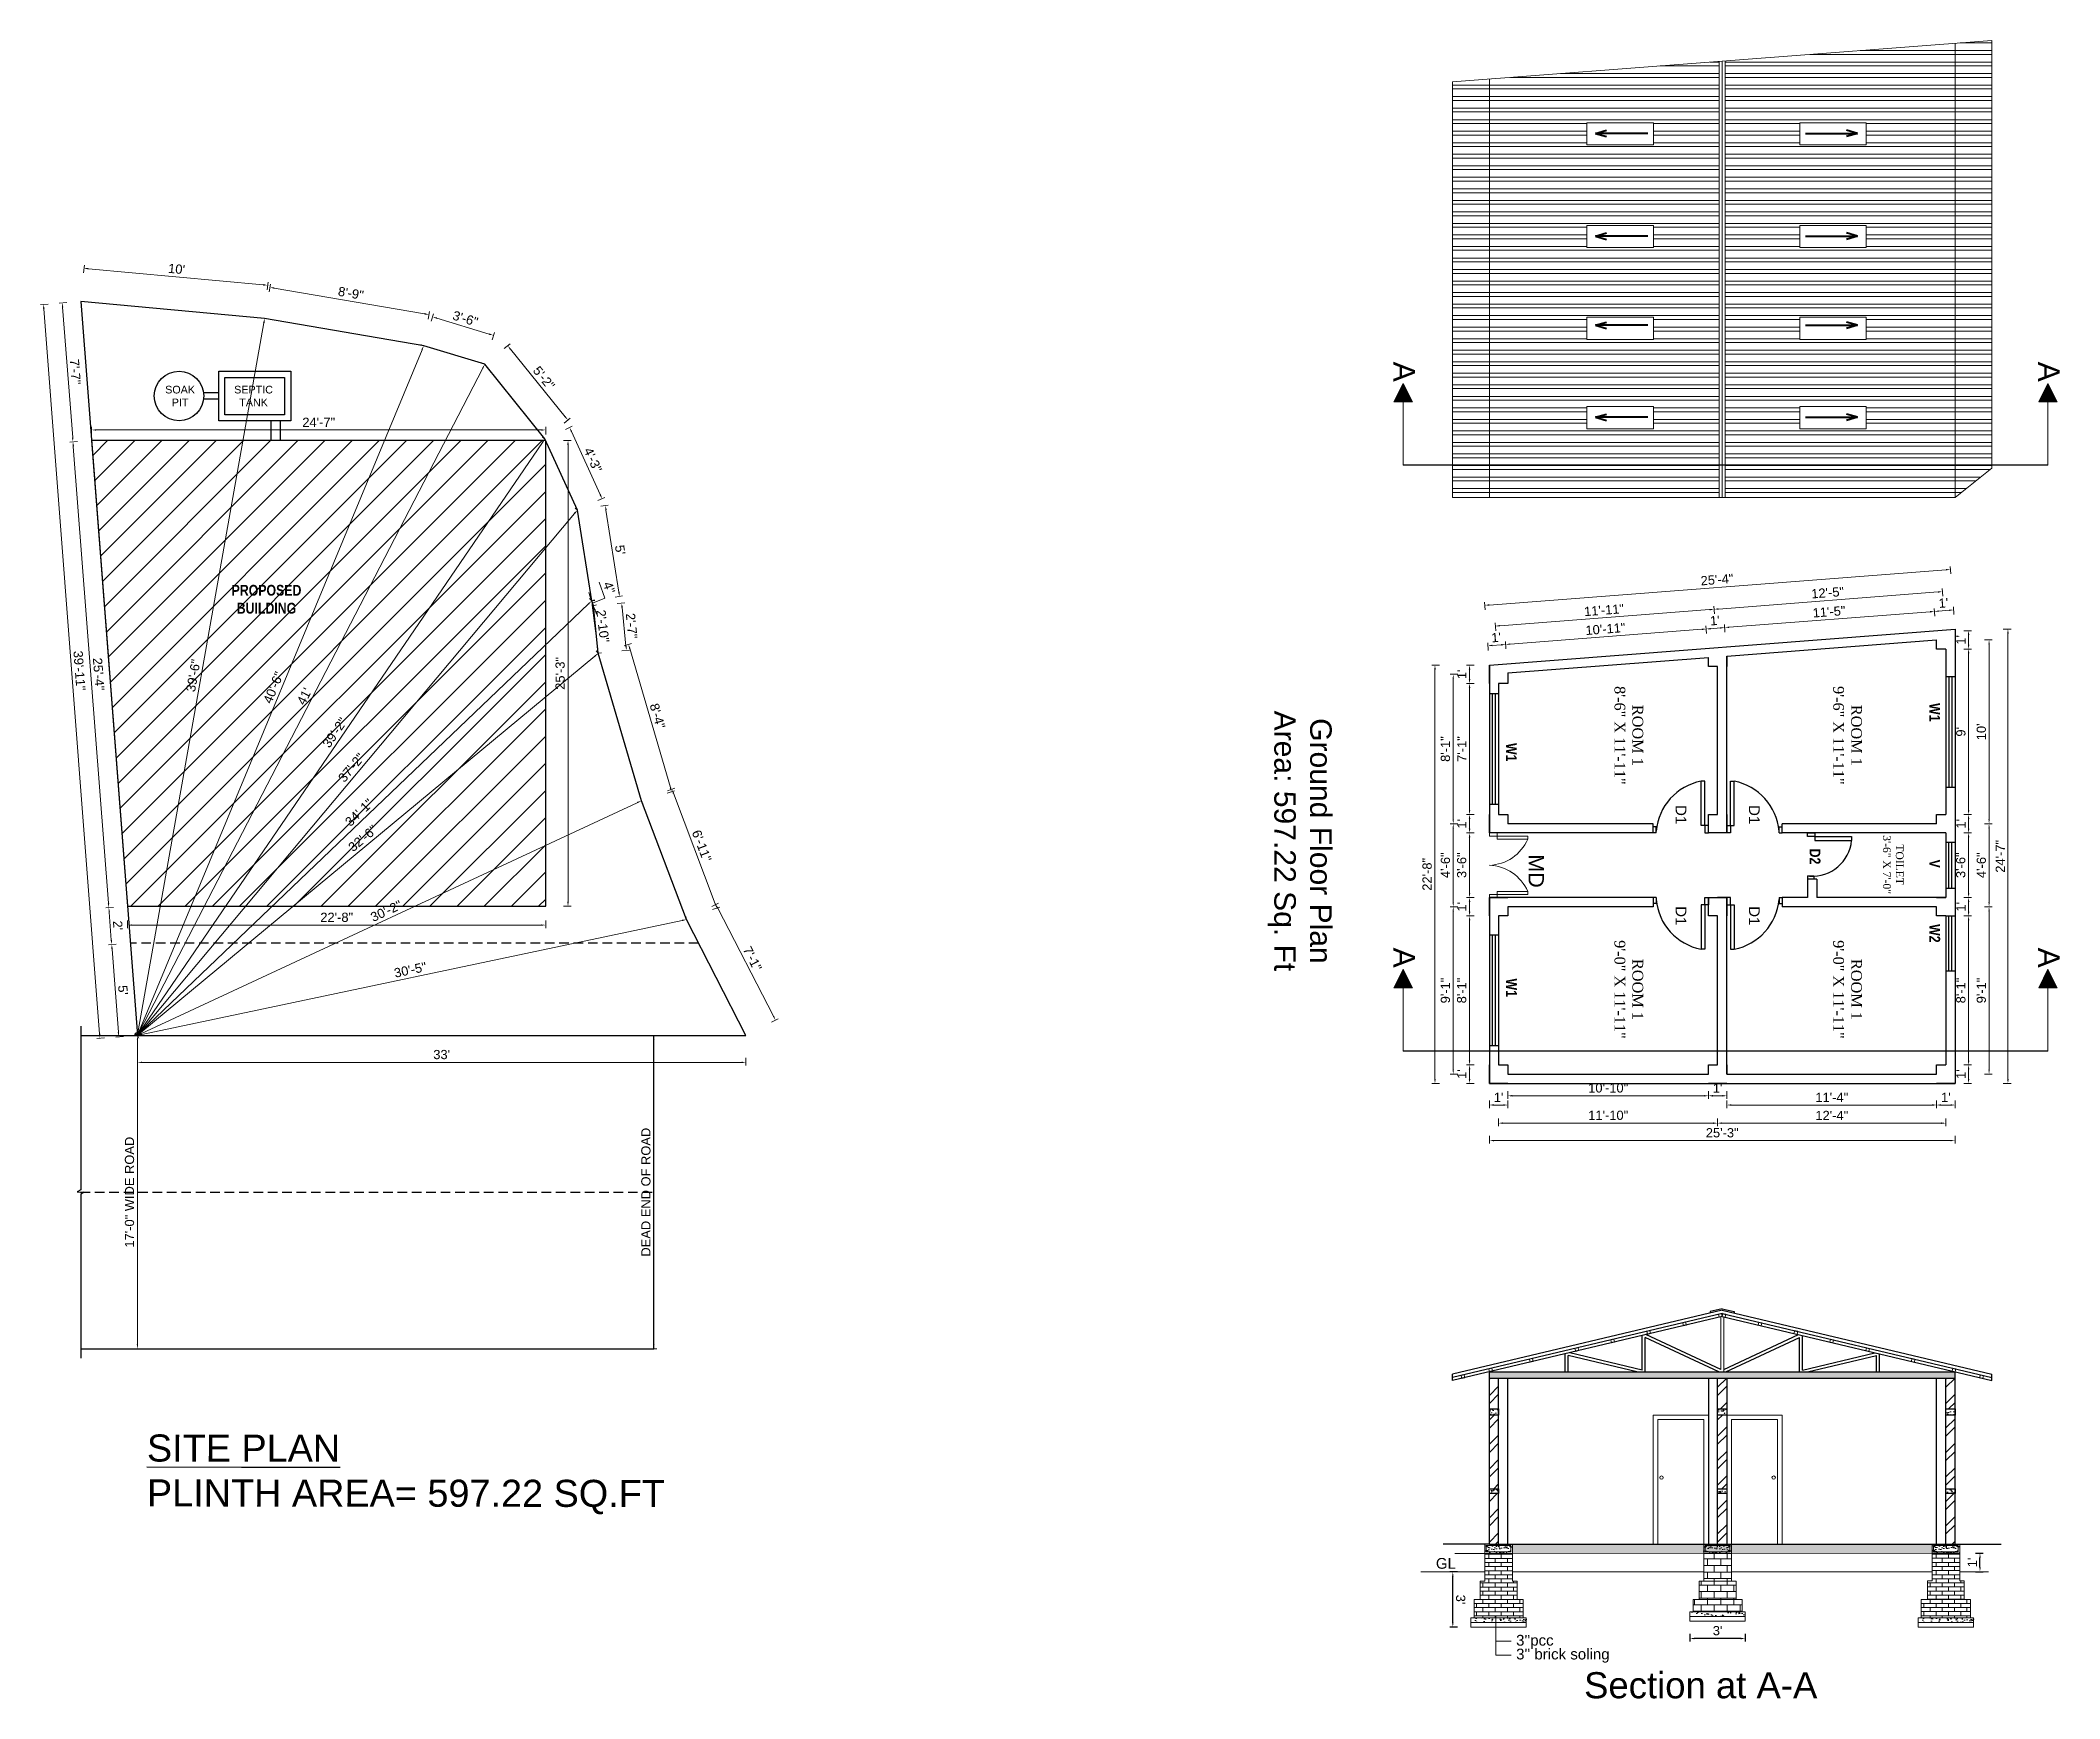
# Model space of a CAD drawing. Header units: inches. Extents: x 100101 to 119806, y -2288 to 8641.
# Drawn here: x 111390 to 112704, y 766 to 1845 of the extents above; entities that cross this region are included whole.
import ezdxf

# ---------------------------------------------------------------- set-up
doc = ezdxf.new("R2010")
doc.units = ezdxf.units.IN
doc.header["$LTSCALE"] = 0.5
doc.header["$MEASUREMENT"] = 0
doc.header["$PDMODE"] = 66
doc.linetypes.add('DASHED2', pattern=[0.375, 0.25, -0.125])
for name, color, linetype, lineweight in [('DIM_LINE', 173, 'Continuous', 20), ('door', 202, 'Continuous', 5), ('steps', 253, 'Continuous', 20), ('Toilet', 7, 'Continuous', 25), ('truss', 1, 'Continuous', 25), ('WALL - A', 1, 'Continuous', 40)]:
    doc.layers.add(name, color=color, linetype=linetype, lineweight=lineweight)
doc.layers.add('DIMENSION', color=5, linetype='Continuous')
doc.layers.add('plan wall', color=7, linetype='Continuous')
doc.styles.add('Lettring Text', font='arial.ttf')
doc.styles.get("Standard").update_dxf_attribs({"font": 'arial.ttf'})
doc.dimstyles.new('Copy of Standard', dxfattribs={"dimtxt": 6, "dimasz": 2.875, "dimexe": 2, "dimexo": 4, "dimgap": 2, "dimtad": 1, "dimdec": 0, "dimrnd": 1, "dimzin": 0, "dimdsep": 46, "dimlunit": 4, "dimtxsty": 'Lettring Text', "dimcen": 0.1, "dimclrd": 7, "dimclre": 7, "dimclrt": 7, "dimazin": 0, "dimtfac": 0.645, "dimtdec": 0, "dimtmove": 1, "dimatfit": 0, "dimfxl": 3, "dimfxlon": 1, "dimtfillclr": 256, "dimtolj": 1, "dimtzin": 0, "dimlwd": -1, "dimlwe": -1, "dimarcsym": 2})
pattern_1 = [(360, (109010.795, 115673.448), (1e-15, 7.5), []), (360, (109013.295, 115670.948), (1e-15, 7.5), [])]
pattern_2 = [(50, (48010.575, 117378.929), (5.73808146, -0.50201708), [0.6, -6.6]), (355, (48010.575, 117378.929), (-1.11001067, 6.01753707), [0.48, -5.28]), (100.4514, (48011.053, 117378.8874), (4.62807505, 5.51551634), [0.50992152, -5.6091369]), (46.1842, (48010.575, 117380.529), (8.5379284, -1.3241521), [0.9, -9.9]), (96.6356, (48011.2864, 117380.419), (7.47730164, 7.79294297), [0.7648823, -8.413704]), (351.1842, (48010.575, 117380.529), (7.47729556, 7.7929488), [0.72, -7.92]), (21, (48011.375, 117380.129), (4.77525642, -3.22095113), [0.6, -6.6]), (326, (48011.375, 117380.129), (1.94652266, 5.80120036), [0.48, -5.28]), (71.4514, (48011.773, 117379.861), (6.72178103, 2.58024397), [0.50992152, -5.6091369]), (37.5, (48010.575, 117378.9292), (0.097278843, 2.66315083), [0, -5.216, 0, -5.36, 0, -5.3]), (7.5, (48010.575, 117378.9292), (2.1045563, 3.155293695), [0, -3.056, 0, -5.096, 0, -2.02]), (327.5, (48008.791, 117378.9292), (4.27057949, -0.180438974), [0, -2, 0, -6.24, 0, -8.28]), (317.5, (48007.991, 117378.9292), (4.66548935, 0.80083986), [0, -2.6, 0, -4.144, 0, -5.88])]
pattern_3 = [(50, (48301.575, 117379.003), (5.73808146, -0.50201708), [0.6, -6.6]), (355, (48301.575, 117379.003), (-1.11001067, 6.01753707), [0.48, -5.28]), (100.4514, (48302.053, 117378.961), (4.62807505, 5.51551634), [0.50992152, -5.6091369]), (46.1842, (48301.575, 117380.603), (8.5379284, -1.3241521), [0.9, -9.9]), (96.6356, (48302.2864, 117380.493), (7.47730164, 7.79294297), [0.7648823, -8.413704]), (351.1842, (48301.575, 117380.603), (7.47729556, 7.7929488), [0.72, -7.92]), (21, (48302.375, 117380.203), (4.77525642, -3.22095113), [0.6, -6.6]), (326, (48302.375, 117380.203), (1.94652266, 5.80120036), [0.48, -5.28]), (71.4514, (48302.773, 117379.9347), (6.72178103, 2.58024397), [0.50992152, -5.6091369]), (37.5, (48301.575, 117379.0031), (0.097278843, 2.66315083), [0, -5.216, 0, -5.36, 0, -5.3]), (7.5, (48301.575, 117379.003), (2.1045563, 3.155293695), [0, -3.056, 0, -5.096, 0, -2.02]), (327.5, (48299.791, 117379.003), (4.27057949, -0.180438974), [0, -2, 0, -6.24, 0, -8.28]), (317.5, (48298.991, 117379.003), (4.66548935, 0.80083986), [0, -2.6, 0, -4.144, 0, -5.88])]
pattern_4 = [(130, (176809.5687, 117378.929), (-5.73808146, -0.50201708), [0.6, -6.6]), (185, (176809.569, 117378.929), (1.11001067, 6.01753707), [0.48, -5.28]), (79.5486, (176809.0905, 117378.8874), (-4.62807505, 5.51551634), [0.50992152, -5.6091369]), (133.8158, (176809.569, 117380.529), (-8.5379284, -1.3241521), [0.9, -9.9]), (83.3644, (176808.857, 117380.419), (-7.47730164, 7.79294297), [0.7648823, -8.413704]), (188.8158, (176809.569, 117380.529), (-7.47729556, 7.7929488), [0.72, -7.92]), (159, (176808.7687, 117380.129), (-4.77525642, -3.22095113), [0.6, -6.6]), (214, (176808.769, 117380.129), (-1.94652266, 5.80120036), [0.48, -5.28]), (108.5486, (176808.371, 117379.861), (-6.72178103, 2.58024397), [0.50992152, -5.6091369]), (142.5, (176809.5687, 117378.9292), (-0.097278843, 2.66315083), [0, -5.216, 0, -5.36, 0, -5.3]), (172.5, (176809.5687, 117378.9292), (-2.1045563, 3.155293695), [0, -3.056, 0, -5.096, 0, -2.02]), (212.5, (176811.3527, 117378.9292), (-4.27057949, -0.180438974), [0, -2, 0, -6.24, 0, -8.28]), (222.5, (176812.1527, 117378.9292), (-4.66548935, 0.80083986), [0, -2.6, 0, -4.144, 0, -5.88])]
pattern_5 = [(0, (144677.0425, 80119.564), (0, 4.25), []), (90, (144677.0425, 80119.564), (-8.5, 5e-16), [4.25, -4.25]), (90, (144681.2925, 80119.564), (-8.5, 5e-16), [-4.25, 4.25])]
pattern_6 = [(50, (0, 0), (5.73808146, -0.50201708), [0.6, -6.6]), (355, (0, 0), (-1.11001067, 6.01753707), [0.48, -5.28]), (100.4514445, (0.478, -0.042), (4.62807077, 5.51551993), [0.50992154, -5.6091369]), (46.1842, (0, 1.6), (8.53793065, -1.32415425), [0.9, -9.9]), (96.6356355, (0.7115, 1.49), (7.47729557, 7.7929488), [0.76488274, -8.4137101]), (351.184164, (0, 1.6), (7.47729556, 7.7929488), [0.72, -7.92]), (21, (0.8, 1.2), (4.77525642, -3.22095113), [0.6, -6.6]), (326, (0.8, 1.2), (1.94652266, 5.80120036), [0.48, -5.28]), (71.451445, (1.198, 0.9316), (6.72177901, 2.58024922), [0.50992152, -5.6091369]), (37.5, (0, 0), (0.097278843, 2.66315083), [0, -5.216, 0, -5.36, 0, -5.3]), (7.5, (0, 0), (2.1045563, 3.155293695), [0, -3.056, 0, -5.096, 0, -2.02]), (327.5, (-1.784, 0), (4.27057949, -0.180438974), [0, -2, 0, -6.24, 0, -8.28]), (317.5, (-2.584, 0), (4.66548935, 0.80083986), [0, -2.6, 0, -4.144, 0, -5.88])]

msp = doc.modelspace()

# ---------------------------------------------------------------- texts
at = {"color": 7, "linetype": 'ByBlock', "lineweight": 5, "rotation": 270}
for s, insert, char_height, width, attachment_point in [('A', (112284.4, 1636), 14, 26.58, 1), ('A', (112703.8, 1636), 14, 26.58, 1), ('{\\fArial CE|b0|i0|c238|p34;Ground Floor Plan\\PArea: \\fArial CE|b0|i0|c0|p34;597.22\\fArial CE|b0|i0|c238|p34; Sq. Ft}', (112209.4, 1324.2), 14, 235.547, 5), ('MD', (112368.3, 1315.5), 10, 44.166, 1), ('A', (112284.4, 1254.8), 14, 26.58, 1), ('A', (112703.8, 1254.8), 14, 26.58, 1)]:
    msp.add_mtext(s, dxfattribs=dict(at, insert=insert, char_height=char_height, width=width, attachment_point=attachment_point))
at = {"color": 7, "linetype": 'ByBlock', "lineweight": 5}
for s, insert, char_height, width, attachment_point in [('{\\fArial CE|b0|i0|c0|p34;GL}', (112298, 857.7), 7, 174.101, 1), ("{\\fArial CE|b0|i0|c238|p34;3'}'{\\fArial CE|b0|i0|c238|p34;pcc}", (112350.2, 807.7), 7, 174.101, 1), ("{\\fArial CE|b0|i0|c238|p34;3'}'{\\fArial CE|b0|i0|c238|p34; brick soling}", (112350.2, 798.7), 7, 174.101, 1), ('{\\fArial CE|b0|i0|c238|p34;\\P\\H2.8333x;Section at A-A}', (112470.3, 779.8), 6, 232.962, 5)]:
    msp.add_mtext(s, dxfattribs=dict(at, insert=insert, char_height=char_height, width=width, attachment_point=attachment_point))
at = {"layer": 'plan wall', "ltscale": 3, "attachment_point": 7, "rotation": 359.9411}
for s, insert, char_height in [('{\\LSITE PLAN}', (111459.3, 920.2), 17.612), ('{\\fArial TUR|b0|i0|c162|p34;PLINTH AREA=} {\\fArial TUR|b0|i0|c162|p34;5}97.22 {\\fArial TUR|b0|i0|c162|p34;SQ.FT}', (111459.3, 886.4), 17.6118)]:
    msp.add_mtext(s, dxfattribs=dict(at, insert=insert, char_height=char_height))
at = {"layer": 'steps', "color": 7, "ltscale": 0.3, "char_height": 5, "attachment_point": 8}
for s, insert in [('{\\fArial TUR|b0|i0|c162|p34;S}OAK PIT', (111480.9, 1607)), ('SEPTIC TANK', (111528.7, 1607))]:
    msp.add_mtext_dynamic_manual_height_columns(s, width=18.621, gutter_width=40, heights=[0], dxfattribs=dict(at, insert=insert))
at = {"layer": 'steps', "color": 7, "ltscale": 0.3, "insert": (111537.1, 1490.8), "char_height": 7, "width": 55.268, "attachment_point": 2}
msp.add_mtext('{\\fTechnic|b1|i0|c2|p2;PROPOSED BUILDING}', dxfattribs=at)
at = {"layer": 'steps', "color": 7, "ltscale": 0.3, "rotation": 270}
for s, insert, char_height, width, attachment_point in [('{\\fTimes New Roman|b0|i0|c0|p18;ROOM 1\\P8\'-6" X 11\'-11"}', (112432.9, 1392.9), 7, 65.281, 2), ('{\\fTimes New Roman|b0|i0|c0|p18;ROOM 1\\P9\'-6" X 11\'-11"}', (112575.2, 1392.9), 7, 65.281, 2), ('{\\fTechnic|b1|i0|c2|p2;W1}', (112619.1, 1407.9), 7, 55.268, 8), ('{\\fTechnic|b1|i0|c2|p2;W1}', (112343.6, 1381.9), 7, 55.268, 8), ('{\\fTimes New Roman|b0|i0|c0|p18;TOILET\\P3\'-6" X 7\'-0"}', (112602.3, 1308.8), 5, 55.268, 2), ('{\\fTechnic|b1|i0|c2|p2;D2}', (112548.2, 1314.1), 7, 55.268, 2), ('{\\fTechnic|b1|i0|c2|p2;V}', (112619.1, 1309.4), 7, 55.268, 8), ('{\\fTechnic|b1|i0|c2|p2;W2}', (112619.1, 1264.1), 7, 55.268, 8), ('{\\fTimes New Roman|b0|i0|c0|p18;ROOM 1\\P9\'-0" X 11\'-11"}', (112432.9, 1227.6), 7, 64.575, 2), ('{\\fTimes New Roman|b0|i0|c0|p18;ROOM 1\\P9\'-0" X 11\'-11"}', (112575.2, 1227.6), 7, 64.575, 2), ('{\\fTechnic|b1|i0|c2|p2;W1}', (112343.7, 1228.7), 7, 55.268, 8)]:
    msp.add_mtext(s, dxfattribs=dict(at, insert=insert, char_height=char_height, width=width, attachment_point=attachment_point))
at = {"layer": 'steps', "color": 7, "ltscale": 0.3, "char_height": 7, "rotation": 270}
for insert, attachment_point in [((112454, 1341.3), 8), ((112508.7, 1341.3), 2), ((112454, 1275.5), 8), ((112508.7, 1275.5), 2)]:
    msp.add_mtext_dynamic_manual_height_columns('{\\W1;D1}', width=18.621, gutter_width=40, heights=[0], dxfattribs=dict(at, insert=insert, attachment_point=attachment_point))

# ---------------------------------------------------------------- blocks, each defined once
blk = doc.blocks.new('*D1024')
at = {"layer": 'Defpoints', "color": 0, "transparency": 16777216}
for p in [(112629.8, 1449), (112644.6, 1449), (112629.8, 1341.4)]:
    blk.add_point(p, dxfattribs=at)
at = {"layer": 'steps', "color": 7, "transparency": 16777216}
for p, q in [((112641.6, 1449), (112646.6, 1449)), ((112644.6, 1344.2), (112644.6, 1446.2)), ((112641.6, 1341.4), (112646.6, 1341.4))]:
    blk.add_line(p, q, dxfattribs=at)
for points in [[(112644.1, 1446.2), (112645.1, 1446.2), (112644.6, 1449)], [(112644.1, 1344.2), (112645.1, 1344.2), (112644.6, 1341.4)]]:
    blk.add_solid(points, dxfattribs=at)
at = {"layer": 'steps', "color": 7, "transparency": 16777216, "insert": (112639.6, 1395.2), "char_height": 6, "attachment_point": 5, "rotation": 90, "style": 'Lettring Text'}
blk.add_mtext("\\A1;9'", dxfattribs=at)
blk = doc.blocks.new('*D1034')
at = {"layer": 'Defpoints', "color": 0, "transparency": 16777216}
for p in [(112635.8, 1461), (112644.6, 1461), (112629.8, 1449)]:
    blk.add_point(p, dxfattribs=at)
at = {"layer": 'steps', "color": 7, "transparency": 16777216}
for p, q in [((112641.6, 1461), (112646.6, 1461)), ((112641.6, 1449), (112646.6, 1449)), ((112644.6, 1451.9), (112644.6, 1458.2))]:
    blk.add_line(p, q, dxfattribs=at)
for points in [[(112644.1, 1458.2), (112645.1, 1458.2), (112644.6, 1461)], [(112644.1, 1451.9), (112645.1, 1451.9), (112644.6, 1449)]]:
    blk.add_solid(points, dxfattribs=at)
at = {"layer": 'steps', "color": 7, "transparency": 16777216, "insert": (112639.6, 1455), "char_height": 6, "attachment_point": 5, "rotation": 90, "style": 'Lettring Text'}
blk.add_mtext("\\A1;1'", dxfattribs=at)
blk = doc.blocks.new('*D1035')
at = {"layer": 'Defpoints', "color": 0, "transparency": 16777216}
for p in [(112629.8, 1329.4), (112629.8, 1287.4), (112644.6, 1287.4)]:
    blk.add_point(p, dxfattribs=at)
at = {"layer": 'steps', "color": 7, "transparency": 16777216}
for p, q in [((112641.6, 1329.4), (112646.6, 1329.4)), ((112644.6, 1326.5), (112644.6, 1290.2)), ((112641.6, 1287.4), (112646.6, 1287.4))]:
    blk.add_line(p, q, dxfattribs=at)
for points in [[(112644.1, 1326.5), (112645.1, 1326.5), (112644.6, 1329.4)], [(112644.1, 1290.2), (112645.1, 1290.2), (112644.6, 1287.4)]]:
    blk.add_solid(points, dxfattribs=at)
at = {"layer": 'steps', "color": 7, "transparency": 16777216, "insert": (112639.5, 1308.4), "char_height": 6, "attachment_point": 5, "rotation": 90, "style": 'Lettring Text'}
blk.add_mtext('\\A1;3\'-6"', dxfattribs=at)
blk = doc.blocks.new('*D1036')
at = {"layer": 'Defpoints', "color": 0, "transparency": 16777216}
for p in [(112629.8, 1287.4), (112629.8, 1275.4), (112644.6, 1275.4)]:
    blk.add_point(p, dxfattribs=at)
at = {"layer": 'steps', "color": 7, "transparency": 16777216}
for p, q in [((112641.6, 1287.4), (112646.6, 1287.4)), ((112641.6, 1275.4), (112646.6, 1275.4)), ((112644.6, 1284.5), (112644.6, 1278.2))]:
    blk.add_line(p, q, dxfattribs=at)
for points in [[(112644.1, 1284.5), (112645.1, 1284.5), (112644.6, 1287.4)], [(112644.1, 1278.2), (112645.1, 1278.2), (112644.6, 1275.4)]]:
    blk.add_solid(points, dxfattribs=at)
at = {"layer": 'steps', "color": 7, "transparency": 16777216, "insert": (112639.6, 1281.4), "char_height": 6, "attachment_point": 5, "rotation": 90, "style": 'Lettring Text'}
blk.add_mtext("\\A1;1'", dxfattribs=at)
blk = doc.blocks.new('*D1037')
at = {"layer": 'Defpoints', "color": 0, "transparency": 16777216}
for p in [(112629.8, 1275.4), (112629.8, 1178.5), (112644.6, 1178.5)]:
    blk.add_point(p, dxfattribs=at)
at = {"layer": 'steps', "color": 7, "transparency": 16777216}
for p, q in [((112641.6, 1275.4), (112646.6, 1275.4)), ((112644.6, 1272.5), (112644.6, 1181.3)), ((112641.6, 1178.5), (112646.6, 1178.5))]:
    blk.add_line(p, q, dxfattribs=at)
for points in [[(112644.1, 1272.5), (112645.1, 1272.5), (112644.6, 1275.4)], [(112644.1, 1181.3), (112645.1, 1181.3), (112644.6, 1178.5)]]:
    blk.add_solid(points, dxfattribs=at)
at = {"layer": 'steps', "color": 7, "transparency": 16777216, "insert": (112639.6, 1226.9), "char_height": 6, "attachment_point": 5, "rotation": 90, "style": 'Lettring Text'}
blk.add_mtext('\\A1;8\'-1"', dxfattribs=at)
blk = doc.blocks.new('*D1038')
at = {"layer": 'Defpoints', "color": 0, "transparency": 16777216}
for p in [(112629.8, 1178.5), (112635.8, 1166.5), (112644.6, 1166.5)]:
    blk.add_point(p, dxfattribs=at)
at = {"layer": 'steps', "color": 7, "transparency": 16777216}
for p, q in [((112641.6, 1178.5), (112646.6, 1178.5)), ((112644.6, 1175.6), (112644.6, 1169.3)), ((112641.6, 1166.5), (112646.6, 1166.5))]:
    blk.add_line(p, q, dxfattribs=at)
for points in [[(112644.1, 1175.6), (112645.1, 1175.6), (112644.6, 1178.5)], [(112644.1, 1169.3), (112645.1, 1169.3), (112644.6, 1166.5)]]:
    blk.add_solid(points, dxfattribs=at)
at = {"layer": 'steps', "color": 7, "transparency": 16777216, "insert": (112639.6, 1172.5), "char_height": 6, "attachment_point": 5, "rotation": 90, "style": 'Lettring Text'}
blk.add_mtext("\\A1;1'", dxfattribs=at)
blk = doc.blocks.new('*D1039')
at = {"layer": 'Defpoints', "color": 0, "transparency": 16777216}
for p in [(112629.8, 1341.4), (112629.8, 1329.4), (112644.6, 1329.4)]:
    blk.add_point(p, dxfattribs=at)
at = {"layer": 'steps', "color": 7, "transparency": 16777216}
for p, q in [((112641.6, 1341.4), (112646.6, 1341.4)), ((112641.6, 1329.4), (112646.6, 1329.4)), ((112644.6, 1338.5), (112644.6, 1332.2))]:
    blk.add_line(p, q, dxfattribs=at)
for points in [[(112644.1, 1338.5), (112645.1, 1338.5), (112644.6, 1341.4)], [(112644.1, 1332.2), (112645.1, 1332.2), (112644.6, 1329.4)]]:
    blk.add_solid(points, dxfattribs=at)
at = {"layer": 'steps', "color": 7, "transparency": 16777216, "insert": (112639.6, 1335.4), "char_height": 6, "attachment_point": 5, "rotation": 90, "style": 'Lettring Text'}
blk.add_mtext("\\A1;1'", dxfattribs=at)
blk = doc.blocks.new('*D1025')
at = {"layer": 'Defpoints', "color": 0, "transparency": 16777216}
for p in [(112644.6, 1455), (112644.6, 1335.4), (112657.9, 1335.4)]:
    blk.add_point(p, dxfattribs=at)
at = {"layer": 'steps', "color": 7, "transparency": 16777216}
for p, q in [((112654.9, 1455), (112659.9, 1455)), ((112657.9, 1452.2), (112657.9, 1338.2)), ((112654.9, 1335.4), (112659.9, 1335.4))]:
    blk.add_line(p, q, dxfattribs=at)
for points in [[(112657.5, 1452.2), (112658.4, 1452.2), (112657.9, 1455)], [(112657.5, 1338.2), (112658.4, 1338.2), (112657.9, 1335.4)]]:
    blk.add_solid(points, dxfattribs=at)
at = {"layer": 'steps', "color": 7, "transparency": 16777216, "insert": (112652.9, 1395.2), "char_height": 6, "attachment_point": 5, "rotation": 90, "style": 'Lettring Text'}
blk.add_mtext("\\A1;10'", dxfattribs=at)
blk = doc.blocks.new('*D1026')
at = {"layer": 'Defpoints', "color": 0, "transparency": 16777216}
for p in [(112644.6, 1335.4), (112644.6, 1281.4), (112657.9, 1281.4)]:
    blk.add_point(p, dxfattribs=at)
at = {"layer": 'steps', "color": 7, "transparency": 16777216}
for p, q in [((112654.9, 1335.4), (112659.9, 1335.4)), ((112657.9, 1332.5), (112657.9, 1284.2)), ((112654.9, 1281.4), (112659.9, 1281.4))]:
    blk.add_line(p, q, dxfattribs=at)
for points in [[(112657.5, 1332.5), (112658.4, 1332.5), (112657.9, 1335.4)], [(112657.5, 1284.2), (112658.4, 1284.2), (112657.9, 1281.4)]]:
    blk.add_solid(points, dxfattribs=at)
at = {"layer": 'steps', "color": 7, "transparency": 16777216, "insert": (112652.9, 1308.4), "char_height": 6, "attachment_point": 5, "rotation": 90, "style": 'Lettring Text'}
blk.add_mtext('\\A1;4\'-6"', dxfattribs=at)
blk = doc.blocks.new('*D1040')
at = {"layer": 'Defpoints', "color": 0, "transparency": 16777216}
for p in [(112644.6, 1281.4), (112635.8, 1172.5), (112657.9, 1172.5)]:
    blk.add_point(p, dxfattribs=at)
at = {"layer": 'steps', "color": 7, "transparency": 16777216}
for p, q in [((112654.9, 1281.4), (112659.9, 1281.4)), ((112657.9, 1278.5), (112657.9, 1175.3)), ((112654.9, 1172.5), (112659.9, 1172.5))]:
    blk.add_line(p, q, dxfattribs=at)
for points in [[(112657.5, 1278.5), (112658.4, 1278.5), (112657.9, 1281.4)], [(112657.5, 1175.3), (112658.4, 1175.3), (112657.9, 1172.5)]]:
    blk.add_solid(points, dxfattribs=at)
at = {"layer": 'steps', "color": 7, "transparency": 16777216, "insert": (112652.9, 1226.9), "char_height": 6, "attachment_point": 5, "rotation": 90, "style": 'Lettring Text'}
blk.add_mtext('\\A1;9\'-1"', dxfattribs=at)
blk = doc.blocks.new('*D1041')
at = {"layer": 'Defpoints', "color": 0, "transparency": 16777216}
for p in [(112635.8, 1462), (112635.8, 1166.5), (112670.2, 1166.5)]:
    blk.add_point(p, dxfattribs=at)
at = {"layer": 'steps', "color": 7, "transparency": 16777216}
for p, q in [((112667.2, 1462), (112672.2, 1462)), ((112670.2, 1459.1), (112670.2, 1169.3)), ((112667.2, 1166.5), (112672.2, 1166.5))]:
    blk.add_line(p, q, dxfattribs=at)
for points in [[(112669.7, 1459.1), (112670.7, 1459.1), (112670.2, 1462)], [(112669.7, 1169.3), (112670.7, 1169.3), (112670.2, 1166.5)]]:
    blk.add_solid(points, dxfattribs=at)
at = {"layer": 'steps', "color": 7, "transparency": 16777216, "insert": (112665.2, 1314.2), "char_height": 6, "attachment_point": 5, "rotation": 90, "style": 'Lettring Text'}
blk.add_mtext('\\A1;24\'-7"', dxfattribs=at)
blk = doc.blocks.new('*D1042')
at = {"layer": 'Defpoints', "color": 0, "transparency": 16777216}
for p in [(112623.8, 1166.5), (112635.8, 1166.5), (112623.8, 1152.4)]:
    blk.add_point(p, dxfattribs=at)
at = {"layer": 'steps', "color": 7, "transparency": 16777216}
for p, q in [((112623.8, 1155.4), (112623.8, 1150.4)), ((112632.9, 1152.4), (112626.7, 1152.4)), ((112635.8, 1155.4), (112635.8, 1150.4))]:
    blk.add_line(p, q, dxfattribs=at)
for points in [[(112626.7, 1152.9), (112626.7, 1151.9), (112623.8, 1152.4)], [(112632.9, 1152.9), (112632.9, 1151.9), (112635.8, 1152.4)]]:
    blk.add_solid(points, dxfattribs=at)
at = {"layer": 'steps', "color": 7, "transparency": 16777216, "insert": (112629.8, 1157.4), "char_height": 6, "attachment_point": 5, "style": 'Lettring Text'}
blk.add_mtext("\\A1;1'", dxfattribs=at)
blk = doc.blocks.new('*D1043')
at = {"layer": 'Defpoints', "color": 0, "transparency": 16777216}
for p in [(112487.3, 1172.5), (112623.8, 1166.5), (112487.3, 1152.4)]:
    blk.add_point(p, dxfattribs=at)
at = {"layer": 'steps', "color": 7, "transparency": 16777216}
for p, q in [((112487.3, 1155.4), (112487.3, 1150.4)), ((112620.9, 1152.4), (112490.2, 1152.4)), ((112623.8, 1155.4), (112623.8, 1150.4))]:
    blk.add_line(p, q, dxfattribs=at)
for points in [[(112490.2, 1152.9), (112490.2, 1151.9), (112487.3, 1152.4)], [(112620.9, 1152.9), (112620.9, 1151.9), (112623.8, 1152.4)]]:
    blk.add_solid(points, dxfattribs=at)
at = {"layer": 'steps', "color": 7, "transparency": 16777216, "insert": (112555.6, 1157.4), "char_height": 6, "attachment_point": 5, "style": 'Lettring Text'}
blk.add_mtext('\\A1;11\'-4"', dxfattribs=at)
blk = doc.blocks.new('*D1044')
at = {"layer": 'Defpoints', "color": 0, "transparency": 16777216}
for p in [(112475.3, 1172.5), (112487.3, 1172.5), (112475.3, 1158.4)]:
    blk.add_point(p, dxfattribs=at)
at = {"layer": 'steps', "color": 7, "transparency": 16777216}
for p, q in [((112475.3, 1161.4), (112475.3, 1156.4)), ((112484.4, 1158.4), (112478.2, 1158.4)), ((112487.3, 1161.4), (112487.3, 1156.4))]:
    blk.add_line(p, q, dxfattribs=at)
for points in [[(112478.2, 1158.9), (112478.2, 1157.9), (112475.3, 1158.4)], [(112484.4, 1158.9), (112484.4, 1157.9), (112487.3, 1158.4)]]:
    blk.add_solid(points, dxfattribs=at)
at = {"layer": 'steps', "color": 7, "transparency": 16777216, "insert": (112481.3, 1163.4), "char_height": 6, "attachment_point": 5, "style": 'Lettring Text'}
blk.add_mtext("\\A1;1'", dxfattribs=at)
blk = doc.blocks.new('*D1045')
at = {"layer": 'Defpoints', "color": 0, "transparency": 16777216}
for p in [(112344.8, 1178.5), (112475.3, 1172.5), (112344.8, 1158.4)]:
    blk.add_point(p, dxfattribs=at)
at = {"layer": 'steps', "color": 7, "transparency": 16777216}
for p, q in [((112344.8, 1161.4), (112344.8, 1156.4)), ((112472.4, 1158.4), (112347.7, 1158.4)), ((112475.3, 1161.4), (112475.3, 1156.4))]:
    blk.add_line(p, q, dxfattribs=at)
for points in [[(112347.7, 1158.9), (112347.7, 1157.9), (112344.8, 1158.4)], [(112472.4, 1158.9), (112472.4, 1157.9), (112475.3, 1158.4)]]:
    blk.add_solid(points, dxfattribs=at)
at = {"layer": 'steps', "color": 7, "transparency": 16777216, "insert": (112410.1, 1163.5), "char_height": 6, "attachment_point": 5, "style": 'Lettring Text'}
blk.add_mtext('\\A1;10\'-10"', dxfattribs=at)
blk = doc.blocks.new('*D1046')
at = {"layer": 'Defpoints', "color": 0, "transparency": 16777216}
for p in [(112344.8, 1178.5), (112332.8, 1166.5), (112332.8, 1152.4)]:
    blk.add_point(p, dxfattribs=at)
at = {"layer": 'steps', "color": 7, "transparency": 16777216}
for p, q in [((112332.8, 1155.4), (112332.8, 1150.4)), ((112341.9, 1152.4), (112335.7, 1152.4)), ((112344.8, 1155.4), (112344.8, 1150.4))]:
    blk.add_line(p, q, dxfattribs=at)
for points in [[(112335.7, 1152.9), (112335.7, 1151.9), (112332.8, 1152.4)], [(112341.9, 1152.9), (112341.9, 1151.9), (112344.8, 1152.4)]]:
    blk.add_solid(points, dxfattribs=at)
at = {"layer": 'steps', "color": 7, "transparency": 16777216, "insert": (112338.8, 1157.4), "char_height": 6, "attachment_point": 5, "style": 'Lettring Text'}
blk.add_mtext("\\A1;1'", dxfattribs=at)
blk = doc.blocks.new('*D1027')
at = {"layer": 'Defpoints', "color": 0, "transparency": 16777216}
for p in [(112481.3, 1152.4), (112629.8, 1152.4), (112481.3, 1140.6)]:
    blk.add_point(p, dxfattribs=at)
at = {"layer": 'steps', "color": 7, "transparency": 16777216}
for p, q in [((112481.3, 1143.6), (112481.3, 1138.6)), ((112629.8, 1143.6), (112629.8, 1138.6)), ((112626.9, 1140.6), (112484.2, 1140.6))]:
    blk.add_line(p, q, dxfattribs=at)
for points in [[(112484.2, 1141.1), (112484.2, 1140.1), (112481.3, 1140.6)], [(112626.9, 1141.1), (112626.9, 1140.1), (112629.8, 1140.6)]]:
    blk.add_solid(points, dxfattribs=at)
at = {"layer": 'steps', "color": 7, "transparency": 16777216, "insert": (112555.6, 1145.6), "char_height": 6, "attachment_point": 5, "style": 'Lettring Text'}
blk.add_mtext('\\A1;12\'-4"', dxfattribs=at)
blk = doc.blocks.new('*D1028')
at = {"layer": 'Defpoints', "color": 0, "transparency": 16777216}
for p in [(112338.8, 1152.4), (112481.3, 1152.4), (112338.8, 1140.6)]:
    blk.add_point(p, dxfattribs=at)
at = {"layer": 'steps', "color": 7, "transparency": 16777216}
for p, q in [((112338.8, 1143.6), (112338.8, 1138.6)), ((112481.3, 1143.6), (112481.3, 1138.6)), ((112478.4, 1140.6), (112341.7, 1140.6))]:
    blk.add_line(p, q, dxfattribs=at)
for points in [[(112341.7, 1141.1), (112341.7, 1140.1), (112338.8, 1140.6)], [(112478.4, 1141.1), (112478.4, 1140.1), (112481.3, 1140.6)]]:
    blk.add_solid(points, dxfattribs=at)
at = {"layer": 'steps', "color": 7, "transparency": 16777216, "insert": (112410.1, 1145.7), "char_height": 6, "attachment_point": 5, "style": 'Lettring Text'}
blk.add_mtext('\\A1;11\'-10"', dxfattribs=at)
blk = doc.blocks.new('*D1047')
at = {"layer": 'Defpoints', "color": 0, "transparency": 16777216}
for p in [(112332.8, 1166.5), (112635.8, 1166.5), (112635.8, 1129.3)]:
    blk.add_point(p, dxfattribs=at)
at = {"layer": 'steps', "color": 7, "transparency": 16777216}
for p, q in [((112332.8, 1132.3), (112332.8, 1127.3)), ((112635.8, 1132.3), (112635.8, 1127.3)), ((112335.7, 1129.3), (112632.9, 1129.3))]:
    blk.add_line(p, q, dxfattribs=at)
for points in [[(112335.7, 1129.7), (112335.7, 1128.8), (112332.8, 1129.3)], [(112632.9, 1129.7), (112632.9, 1128.8), (112635.8, 1129.3)]]:
    blk.add_solid(points, dxfattribs=at)
at = {"layer": 'steps', "color": 7, "transparency": 16777216, "insert": (112484.3, 1134.3), "char_height": 6, "attachment_point": 5, "style": 'Lettring Text'}
blk.add_mtext('\\A1;25\'-3"', dxfattribs=at)
blk = doc.blocks.new('*D1048')
at = {"layer": 'Defpoints', "color": 0, "transparency": 16777216}
for p in [(112332.8, 1438.6), (112319.9, 1426.6), (112332.8, 1426.6)]:
    blk.add_point(p, dxfattribs=at)
at = {"layer": 'steps', "color": 7, "transparency": 16777216}
for p, q in [((112322.9, 1438.6), (112317.9, 1438.6)), ((112319.9, 1435.7), (112319.9, 1429.5)), ((112322.9, 1426.6), (112317.9, 1426.6))]:
    blk.add_line(p, q, dxfattribs=at)
for points in [[(112319.4, 1435.7), (112320.4, 1435.7), (112319.9, 1438.6)], [(112319.4, 1429.5), (112320.4, 1429.5), (112319.9, 1426.6)]]:
    blk.add_solid(points, dxfattribs=at)
at = {"layer": 'steps', "color": 7, "transparency": 16777216, "insert": (112314.9, 1432.6), "char_height": 6, "attachment_point": 5, "rotation": 90, "style": 'Lettring Text'}
blk.add_mtext("\\A1;1'", dxfattribs=at)
blk = doc.blocks.new('*D1049')
at = {"layer": 'Defpoints', "color": 0, "transparency": 16777216}
for p in [(112332.8, 1426.6), (112319.9, 1341.4), (112338.8, 1341.4)]:
    blk.add_point(p, dxfattribs=at)
at = {"layer": 'steps', "color": 7, "transparency": 16777216}
for p, q in [((112322.9, 1426.6), (112317.9, 1426.6)), ((112319.9, 1423.7), (112319.9, 1344.2)), ((112322.9, 1341.4), (112317.9, 1341.4))]:
    blk.add_line(p, q, dxfattribs=at)
for points in [[(112319.4, 1423.7), (112320.4, 1423.7), (112319.9, 1426.6)], [(112319.4, 1344.2), (112320.4, 1344.2), (112319.9, 1341.4)]]:
    blk.add_solid(points, dxfattribs=at)
at = {"layer": 'steps', "color": 7, "transparency": 16777216, "insert": (112314.9, 1384), "char_height": 6, "attachment_point": 5, "rotation": 90, "style": 'Lettring Text'}
blk.add_mtext('\\A1;7\'-1"', dxfattribs=at)
blk = doc.blocks.new('*D1050')
at = {"layer": 'Defpoints', "color": 0, "transparency": 16777216}
for p in [(112338.8, 1341.4), (112319.9, 1329.4), (112332.8, 1329.4)]:
    blk.add_point(p, dxfattribs=at)
at = {"layer": 'steps', "color": 7, "transparency": 16777216}
for p, q in [((112322.9, 1341.4), (112317.9, 1341.4)), ((112322.9, 1329.4), (112317.9, 1329.4)), ((112319.9, 1338.5), (112319.9, 1332.2))]:
    blk.add_line(p, q, dxfattribs=at)
for points in [[(112319.4, 1338.5), (112320.4, 1338.5), (112319.9, 1341.4)], [(112319.4, 1332.2), (112320.4, 1332.2), (112319.9, 1329.4)]]:
    blk.add_solid(points, dxfattribs=at)
at = {"layer": 'steps', "color": 7, "transparency": 16777216, "insert": (112314.9, 1335.4), "char_height": 6, "attachment_point": 5, "rotation": 90, "style": 'Lettring Text'}
blk.add_mtext("\\A1;1'", dxfattribs=at)
blk = doc.blocks.new('*D1051')
at = {"layer": 'Defpoints', "color": 0, "transparency": 16777216}
for p in [(112332.8, 1329.4), (112319.9, 1287.4), (112332.8, 1287.4)]:
    blk.add_point(p, dxfattribs=at)
at = {"layer": 'steps', "color": 7, "transparency": 16777216}
for p, q in [((112322.9, 1329.4), (112317.9, 1329.4)), ((112319.9, 1326.5), (112319.9, 1290.2)), ((112322.9, 1287.4), (112317.9, 1287.4))]:
    blk.add_line(p, q, dxfattribs=at)
for points in [[(112319.4, 1326.5), (112320.4, 1326.5), (112319.9, 1329.4)], [(112319.4, 1290.2), (112320.4, 1290.2), (112319.9, 1287.4)]]:
    blk.add_solid(points, dxfattribs=at)
at = {"layer": 'steps', "color": 7, "transparency": 16777216, "insert": (112314.8, 1308.4), "char_height": 6, "attachment_point": 5, "rotation": 90, "style": 'Lettring Text'}
blk.add_mtext('\\A1;3\'-6"', dxfattribs=at)
blk = doc.blocks.new('*D1052')
at = {"layer": 'Defpoints', "color": 0, "transparency": 16777216}
for p in [(112319.9, 1275.4), (112332.8, 1287.4), (112338.8, 1275.4)]:
    blk.add_point(p, dxfattribs=at)
at = {"layer": 'steps', "color": 7, "transparency": 16777216}
for p, q in [((112322.9, 1287.4), (112317.9, 1287.4)), ((112322.9, 1275.4), (112317.9, 1275.4)), ((112319.9, 1284.5), (112319.9, 1278.2))]:
    blk.add_line(p, q, dxfattribs=at)
for points in [[(112319.4, 1284.5), (112320.4, 1284.5), (112319.9, 1287.4)], [(112319.4, 1278.2), (112320.4, 1278.2), (112319.9, 1275.4)]]:
    blk.add_solid(points, dxfattribs=at)
at = {"layer": 'steps', "color": 7, "transparency": 16777216, "insert": (112314.9, 1281.4), "char_height": 6, "attachment_point": 5, "rotation": 90, "style": 'Lettring Text'}
blk.add_mtext("\\A1;1'", dxfattribs=at)
blk = doc.blocks.new('*D1053')
at = {"layer": 'Defpoints', "color": 0, "transparency": 16777216}
for p in [(112338.8, 1275.4), (112319.9, 1178.5), (112338.8, 1178.5)]:
    blk.add_point(p, dxfattribs=at)
at = {"layer": 'steps', "color": 7, "transparency": 16777216}
for p, q in [((112322.9, 1275.4), (112317.9, 1275.4)), ((112319.9, 1272.5), (112319.9, 1181.3)), ((112322.9, 1178.5), (112317.9, 1178.5))]:
    blk.add_line(p, q, dxfattribs=at)
for points in [[(112319.4, 1272.5), (112320.4, 1272.5), (112319.9, 1275.4)], [(112319.4, 1181.3), (112320.4, 1181.3), (112319.9, 1178.5)]]:
    blk.add_solid(points, dxfattribs=at)
at = {"layer": 'steps', "color": 7, "transparency": 16777216, "insert": (112314.8, 1226.9), "char_height": 6, "attachment_point": 5, "rotation": 90, "style": 'Lettring Text'}
blk.add_mtext('\\A1;8\'-1"', dxfattribs=at)
blk = doc.blocks.new('*D1054')
at = {"layer": 'Defpoints', "color": 0, "transparency": 16777216}
for p in [(112338.8, 1178.5), (112319.9, 1166.5), (112332.8, 1166.5)]:
    blk.add_point(p, dxfattribs=at)
at = {"layer": 'steps', "color": 7, "transparency": 16777216}
for p, q in [((112322.9, 1178.5), (112317.9, 1178.5)), ((112319.9, 1175.6), (112319.9, 1169.3)), ((112322.9, 1166.5), (112317.9, 1166.5))]:
    blk.add_line(p, q, dxfattribs=at)
for points in [[(112319.4, 1175.6), (112320.4, 1175.6), (112319.9, 1178.5)], [(112319.4, 1169.3), (112320.4, 1169.3), (112319.9, 1166.5)]]:
    blk.add_solid(points, dxfattribs=at)
at = {"layer": 'steps', "color": 7, "transparency": 16777216, "insert": (112314.9, 1172.5), "char_height": 6, "attachment_point": 5, "rotation": 90, "style": 'Lettring Text'}
blk.add_mtext("\\A1;1'", dxfattribs=at)
blk = doc.blocks.new('*D1029')
at = {"layer": 'Defpoints', "color": 0, "transparency": 16777216}
for p in [(112319.9, 1432.6), (112309.3, 1335.4), (112319.9, 1335.4)]:
    blk.add_point(p, dxfattribs=at)
at = {"layer": 'steps', "color": 7, "transparency": 16777216}
for p, q in [((112312.3, 1432.6), (112307.3, 1432.6)), ((112309.3, 1429.7), (112309.3, 1338.2)), ((112312.3, 1335.4), (112307.3, 1335.4))]:
    blk.add_line(p, q, dxfattribs=at)
for points in [[(112308.8, 1429.7), (112309.7, 1429.7), (112309.3, 1432.6)], [(112308.8, 1338.2), (112309.7, 1338.2), (112309.3, 1335.4)]]:
    blk.add_solid(points, dxfattribs=at)
at = {"layer": 'steps', "color": 7, "transparency": 16777216, "insert": (112304.2, 1384), "char_height": 6, "attachment_point": 5, "rotation": 90, "style": 'Lettring Text'}
blk.add_mtext('\\A1;8\'-1"', dxfattribs=at)
blk = doc.blocks.new('*D1030')
at = {"layer": 'Defpoints', "color": 0, "transparency": 16777216}
for p in [(112319.9, 1335.4), (112309.3, 1281.4), (112319.9, 1281.4)]:
    blk.add_point(p, dxfattribs=at)
at = {"layer": 'steps', "color": 7, "transparency": 16777216}
for p, q in [((112312.3, 1335.4), (112307.3, 1335.4)), ((112309.3, 1332.5), (112309.3, 1284.2)), ((112312.3, 1281.4), (112307.3, 1281.4))]:
    blk.add_line(p, q, dxfattribs=at)
for points in [[(112308.8, 1332.5), (112309.7, 1332.5), (112309.3, 1335.4)], [(112308.8, 1284.2), (112309.7, 1284.2), (112309.3, 1281.4)]]:
    blk.add_solid(points, dxfattribs=at)
at = {"layer": 'steps', "color": 7, "transparency": 16777216, "insert": (112304.2, 1308.4), "char_height": 6, "attachment_point": 5, "rotation": 90, "style": 'Lettring Text'}
blk.add_mtext('\\A1;4\'-6"', dxfattribs=at)
blk = doc.blocks.new('*D1031')
at = {"layer": 'Defpoints', "color": 0, "transparency": 16777216}
for p in [(112319.9, 1281.4), (112309.3, 1172.5), (112319.9, 1172.5)]:
    blk.add_point(p, dxfattribs=at)
at = {"layer": 'steps', "color": 7, "transparency": 16777216}
for p, q in [((112312.3, 1281.4), (112307.3, 1281.4)), ((112309.3, 1278.5), (112309.3, 1175.3)), ((112312.3, 1172.5), (112307.3, 1172.5))]:
    blk.add_line(p, q, dxfattribs=at)
for points in [[(112308.8, 1278.5), (112309.7, 1278.5), (112309.3, 1281.4)], [(112308.8, 1175.3), (112309.7, 1175.3), (112309.3, 1172.5)]]:
    blk.add_solid(points, dxfattribs=at)
at = {"layer": 'steps', "color": 7, "transparency": 16777216, "insert": (112304.2, 1226.9), "char_height": 6, "attachment_point": 5, "rotation": 90, "style": 'Lettring Text'}
blk.add_mtext('\\A1;9\'-1"', dxfattribs=at)
blk = doc.blocks.new('*D1055')
at = {"layer": 'Defpoints', "color": 0, "transparency": 16777216}
for p in [(112332.8, 1438.6), (112297.4, 1166.5), (112332.8, 1166.5)]:
    blk.add_point(p, dxfattribs=at)
at = {"layer": 'steps', "color": 7, "transparency": 16777216}
for p, q in [((112300.4, 1438.6), (112295.4, 1438.6)), ((112297.4, 1435.7), (112297.4, 1169.3)), ((112300.4, 1166.5), (112295.4, 1166.5))]:
    blk.add_line(p, q, dxfattribs=at)
for points in [[(112296.9, 1435.7), (112297.9, 1435.7), (112297.4, 1438.6)], [(112296.9, 1169.3), (112297.9, 1169.3), (112297.4, 1166.5)]]:
    blk.add_solid(points, dxfattribs=at)
at = {"layer": 'steps', "color": 7, "transparency": 16777216, "insert": (112292.3, 1302.5), "char_height": 6, "attachment_point": 5, "rotation": 90, "style": 'Lettring Text'}
blk.add_mtext('\\A1;22\'-8"', dxfattribs=at)
blk = doc.blocks.new('*D1056')
at = {"layer": 'Defpoints', "color": 0, "transparency": 16777216}
for p in [(112622.4, 1473.5), (112623.8, 1455), (112487.3, 1444.5)]:
    blk.add_point(p, dxfattribs=at)
at = {"layer": 'steps', "color": 7, "transparency": 16777216}
for p, q in [((112488.8, 1463.2), (112619.5, 1473.3)), ((112622.6, 1470.5), (112622.2, 1475.5)), ((112486.1, 1460), (112485.7, 1465))]:
    blk.add_line(p, q, dxfattribs=at)
for points in [[(112619.5, 1473.8), (112619.6, 1472.8), (112622.4, 1473.5)], [(112488.7, 1463.7), (112488.8, 1462.8), (112485.9, 1463)]]:
    blk.add_solid(points, dxfattribs=at)
at = {"layer": 'steps', "color": 7, "transparency": 16777216, "insert": (112553.8, 1473.3), "char_height": 6, "attachment_point": 5, "rotation": 4.4035, "style": 'Lettring Text'}
blk.add_mtext('\\A1;11\'-5"', dxfattribs=at)
blk = doc.blocks.new('*D1057')
at = {"layer": 'Defpoints', "color": 0, "transparency": 16777216}
for p in [(112634.9, 1474.5), (112635.8, 1462), (112623.8, 1455)]:
    blk.add_point(p, dxfattribs=at)
at = {"layer": 'steps', "color": 7, "transparency": 16777216}
for p, q in [((112622.6, 1470.5), (112622.2, 1475.5)), ((112625.3, 1473.8), (112632, 1474.3)), ((112635.1, 1471.5), (112634.7, 1476.5))]:
    blk.add_line(p, q, dxfattribs=at)
for points in [[(112625.2, 1474.2), (112625.3, 1473.3), (112622.4, 1473.5)], [(112632, 1474.7), (112632, 1473.8), (112634.9, 1474.5)]]:
    blk.add_solid(points, dxfattribs=at)
at = {"layer": 'steps', "color": 7, "transparency": 16777216, "insert": (112628.2, 1479), "char_height": 6, "attachment_point": 5, "rotation": 4.4035, "style": 'Lettring Text'}
blk.add_mtext("\\A1;1'", dxfattribs=at)
blk = doc.blocks.new('*D1058')
at = {"layer": 'Defpoints', "color": 0, "transparency": 16777216}
for p in [(112473.9, 1462.1), (112475.3, 1443.6), (112487.3, 1444.5)]:
    blk.add_point(p, dxfattribs=at)
at = {"layer": 'steps', "color": 7, "transparency": 16777216}
for p, q in [((112474.1, 1459.1), (112473.7, 1464.1)), ((112483, 1462.8), (112476.8, 1462.3)), ((112486.1, 1460), (112485.7, 1465))]:
    blk.add_line(p, q, dxfattribs=at)
for points in [[(112476.7, 1462.8), (112476.8, 1461.8), (112473.9, 1462.1)], [(112483, 1463.3), (112483.1, 1462.3), (112485.9, 1463)]]:
    blk.add_solid(points, dxfattribs=at)
at = {"layer": 'steps', "color": 7, "transparency": 16777216, "insert": (112479.5, 1467.6), "char_height": 6, "attachment_point": 5, "rotation": 4.4035, "style": 'Lettring Text'}
blk.add_mtext("\\A1;1'", dxfattribs=at)
blk = doc.blocks.new('*D1059')
at = {"layer": 'Defpoints', "color": 0, "transparency": 16777216}
for p in [(112343.4, 1452), (112344.8, 1433.5), (112475.3, 1443.6)]:
    blk.add_point(p, dxfattribs=at)
at = {"layer": 'steps', "color": 7, "transparency": 16777216}
for p, q in [((112471, 1461.9), (112346.3, 1452.3)), ((112474.1, 1459.1), (112473.7, 1464.1)), ((112343.6, 1449.1), (112343.2, 1454))]:
    blk.add_line(p, q, dxfattribs=at)
for points in [[(112471, 1462.4), (112471.1, 1461.4), (112473.9, 1462.1)], [(112346.2, 1452.7), (112346.3, 1451.8), (112343.4, 1452)]]:
    blk.add_solid(points, dxfattribs=at)
at = {"layer": 'steps', "color": 7, "transparency": 16777216, "insert": (112408.3, 1462.1), "char_height": 6, "attachment_point": 5, "rotation": 4.4035, "style": 'Lettring Text'}
blk.add_mtext('\\A1;10\'-11"', dxfattribs=at)
blk = doc.blocks.new('*D1060')
at = {"layer": 'Defpoints', "color": 0, "transparency": 16777216}
for p in [(112331.9, 1451.2), (112332.8, 1438.6), (112344.8, 1433.5)]:
    blk.add_point(p, dxfattribs=at)
at = {"layer": 'steps', "color": 7, "transparency": 16777216}
for p, q in [((112332.1, 1448.2), (112331.7, 1453.2)), ((112340.5, 1451.8), (112334.7, 1451.4)), ((112343.6, 1449.1), (112343.2, 1454))]:
    blk.add_line(p, q, dxfattribs=at)
for points in [[(112334.7, 1451.9), (112334.8, 1450.9), (112331.9, 1451.2)], [(112340.5, 1452.3), (112340.6, 1451.3), (112343.4, 1452)]]:
    blk.add_solid(points, dxfattribs=at)
at = {"layer": 'steps', "color": 7, "transparency": 16777216, "insert": (112337.2, 1456.6), "char_height": 6, "attachment_point": 5, "rotation": 4.4035, "style": 'Lettring Text'}
blk.add_mtext("\\A1;1'", dxfattribs=at)
blk = doc.blocks.new('*D1032')
at = {"layer": 'Defpoints', "color": 0, "transparency": 16777216}
for p in [(112478.9, 1474.9), (112479.9, 1462.6), (112337.6, 1451.6)]:
    blk.add_point(p, dxfattribs=at)
at = {"layer": 'steps', "color": 7, "transparency": 16777216}
for p, q in [((112339.5, 1464.2), (112476.1, 1474.7)), ((112479.2, 1471.9), (112478.8, 1476.9)), ((112336.9, 1461), (112336.5, 1466))]:
    blk.add_line(p, q, dxfattribs=at)
for points in [[(112476, 1475.2), (112476.1, 1474.2), (112478.9, 1474.9)], [(112339.5, 1464.7), (112339.6, 1463.7), (112336.7, 1464)]]:
    blk.add_solid(points, dxfattribs=at)
at = {"layer": 'steps', "color": 7, "transparency": 16777216, "insert": (112407.4, 1474.4), "char_height": 6, "attachment_point": 5, "rotation": 4.4035, "style": 'Lettring Text'}
blk.add_mtext('\\A1;11\'-11"', dxfattribs=at)
blk = doc.blocks.new('*D1033')
at = {"layer": 'Defpoints', "color": 0, "transparency": 16777216}
for p in [(112627.7, 1486.4), (112628.6, 1474), (112479.9, 1462.6)]:
    blk.add_point(p, dxfattribs=at)
at = {"layer": 'steps', "color": 7, "transparency": 16777216}
for p, q in [((112481.8, 1475.1), (112624.8, 1486.2)), ((112627.9, 1483.4), (112627.5, 1488.4)), ((112479.2, 1471.9), (112478.8, 1476.9))]:
    blk.add_line(p, q, dxfattribs=at)
for points in [[(112624.8, 1486.6), (112624.8, 1485.7), (112627.7, 1486.4)], [(112481.8, 1475.6), (112481.8, 1474.7), (112478.9, 1474.9)]]:
    blk.add_solid(points, dxfattribs=at)
at = {"layer": 'steps', "color": 7, "transparency": 16777216, "insert": (112552.9, 1485.7), "char_height": 6, "attachment_point": 5, "rotation": 4.4035, "style": 'Lettring Text'}
blk.add_mtext('\\A1;12\'-5"', dxfattribs=at)
blk = doc.blocks.new('*D1061')
at = {"layer": 'Defpoints', "color": 0, "transparency": 16777216}
for p in [(112632.8, 1500.8), (112635.8, 1462), (112332.8, 1438.6)]:
    blk.add_point(p, dxfattribs=at)
at = {"layer": 'steps', "color": 7, "transparency": 16777216}
for p, q in [((112332.7, 1477.7), (112630, 1500.6)), ((112633.1, 1497.9), (112632.7, 1502.8)), ((112330.1, 1474.5), (112329.7, 1479.5))]:
    blk.add_line(p, q, dxfattribs=at)
for points in [[(112629.9, 1501.1), (112630, 1500.2), (112632.8, 1500.8)], [(112332.7, 1478.2), (112332.7, 1477.3), (112329.8, 1477.5)]]:
    blk.add_solid(points, dxfattribs=at)
at = {"layer": 'steps', "color": 7, "transparency": 16777216, "insert": (112480.9, 1494.2), "char_height": 6, "attachment_point": 5, "rotation": 4.4035, "style": 'Lettring Text'}
blk.add_mtext('\\A1;25\'-4"', dxfattribs=at)
blk = doc.blocks.new('*D1063')
at = {"color": 7, "transparency": 16777216}
for p, q in [((112312, 848.7), (112307, 848.7)), ((112309, 815.6), (112309, 845.8)), ((112312, 812.7), (112307, 812.7))]:
    blk.add_line(p, q, dxfattribs=at)
at = {"color": 7, "linetype": 'ByBlock', "transparency": 16777216}
for points in [[(112309.5, 845.8), (112308.5, 845.8), (112309, 848.7)], [(112309.5, 815.6), (112308.5, 815.6), (112309, 812.7)]]:
    blk.add_solid(points, dxfattribs=at)
at = {"layer": 'Defpoints', "color": 0, "linetype": 'ByBlock', "transparency": 16777216}
for p in [(112309, 848.7), (112320.8, 848.7), (112320.8, 812.7)]:
    blk.add_point(p, dxfattribs=at)
at = {"color": 7, "linetype": 'ByBlock', "lineweight": 5, "transparency": 16777216, "insert": (112314.1, 830.7), "char_height": 6, "attachment_point": 5, "rotation": 270.0012, "style": 'Lettring Text'}
blk.add_mtext("\\A1;3'", dxfattribs=at)
blk = doc.blocks.new('*D1064')
at = {"color": 7, "transparency": 16777216}
for p, q in [((112649, 860.8), (112654, 860.8)), ((112652, 851.7), (112652, 857.9)), ((112649, 848.8), (112654, 848.8))]:
    blk.add_line(p, q, dxfattribs=at)
at = {"color": 7, "linetype": 'ByBlock', "transparency": 16777216}
for points in [[(112651.6, 857.9), (112652.5, 857.9), (112652, 860.8)], [(112651.6, 851.7), (112652.5, 851.7), (112652, 848.8)]]:
    blk.add_solid(points, dxfattribs=at)
at = {"layer": 'Defpoints', "color": 0, "linetype": 'ByBlock', "transparency": 16777216}
for p in [(112638.8, 860.8), (112652, 860.8), (112638.8, 848.8)]:
    blk.add_point(p, dxfattribs=at)
at = {"color": 7, "linetype": 'ByBlock', "lineweight": 5, "transparency": 16777216, "insert": (112647, 854.8), "char_height": 6, "attachment_point": 5, "rotation": 90, "style": 'Lettring Text'}
blk.add_mtext("\\A1;1'", dxfattribs=at)
blk = doc.blocks.new('*D1062')
at = {"color": 7, "transparency": 16777216}
for p, q in [((112463.3, 808.3), (112463.3, 803.3)), ((112496.4, 805.3), (112466.2, 805.3)), ((112499.3, 808.3), (112499.3, 803.3))]:
    blk.add_line(p, q, dxfattribs=at)
at = {"color": 7, "linetype": 'ByBlock', "transparency": 16777216}
for points in [[(112466.2, 805.8), (112466.2, 804.8), (112463.3, 805.3)], [(112496.4, 805.8), (112496.4, 804.8), (112499.3, 805.3)]]:
    blk.add_solid(points, dxfattribs=at)
at = {"layer": 'Defpoints', "color": 0, "linetype": 'ByBlock', "transparency": 16777216}
for p in [(112463.3, 816.7), (112499.3, 816.7), (112463.3, 805.3)]:
    blk.add_point(p, dxfattribs=at)
at = {"color": 7, "linetype": 'ByBlock', "lineweight": 5, "transparency": 16777216, "insert": (112481.3, 810.4), "char_height": 6, "attachment_point": 5, "style": 'Lettring Text'}
blk.add_mtext("\\A1;3'", dxfattribs=at)
blk = doc.blocks.new('*D1067')
at = {"layer": 'Defpoints', "color": 0, "ltscale": 0.5, "transparency": 16777216}
for p in [(111418.4, 1696.8), (111416.4, 1675.2), (111535.9, 1664.1)]:
    blk.add_point(p, dxfattribs=at)
at = {"layer": 'steps', "color": 7, "ltscale": 0.5, "transparency": 16777216}
for p, q in [((111418.1, 1693.8), (111418.6, 1698.8)), ((111535, 1686), (111421.2, 1696.5)), ((111537.6, 1682.7), (111538.1, 1687.7))]:
    blk.add_line(p, q, dxfattribs=at)
for points in [[(111421.3, 1697), (111421.2, 1696), (111418.4, 1696.8)], [(111535.1, 1686.5), (111535, 1685.5), (111537.9, 1685.7)]]:
    blk.add_solid(points, dxfattribs=at)
at = {"layer": 'steps', "color": 7, "ltscale": 0.5, "transparency": 16777216, "insert": (111478.6, 1696.3), "char_height": 6, "attachment_point": 5, "rotation": 354.7213, "style": 'Lettring Text'}
blk.add_mtext("\\A1;10'", dxfattribs=at)
blk = doc.blocks.new('*D1068')
at = {"layer": 'Defpoints', "color": 0, "ltscale": 0.5, "transparency": 16777216}
for p in [(111539.4, 1684.4), (111535.9, 1664.1), (111639.4, 1646.4)]:
    blk.add_point(p, dxfattribs=at)
at = {"layer": 'steps', "color": 7, "ltscale": 0.5, "transparency": 16777216}
for p, q in [((111538.9, 1681.4), (111539.7, 1686.4)), ((111640, 1667.1), (111542.2, 1683.9)), ((111642.4, 1663.7), (111643.2, 1668.6))]:
    blk.add_line(p, q, dxfattribs=at)
for points in [[(111542.3, 1684.4), (111542.1, 1683.4), (111539.4, 1684.4)], [(111640.1, 1667.6), (111640, 1666.6), (111642.9, 1666.6)]]:
    blk.add_solid(points, dxfattribs=at)
at = {"layer": 'steps', "color": 7, "ltscale": 0.5, "transparency": 16777216, "insert": (111592, 1680.5), "char_height": 6, "attachment_point": 5, "rotation": 350.2638, "style": 'Lettring Text'}
blk.add_mtext('\\A1;8\'-9"', dxfattribs=at)
blk = doc.blocks.new('*D1069')
at = {"layer": 'Defpoints', "color": 0, "ltscale": 0.5, "transparency": 16777216}
for p in [(111645.1, 1665.2), (111639.4, 1646.4), (111679.1, 1634.3)]:
    blk.add_point(p, dxfattribs=at)
at = {"layer": 'steps', "color": 7, "ltscale": 0.5, "transparency": 16777216}
for p, q in [((111644.3, 1662.3), (111645.7, 1667.1)), ((111682.1, 1653.9), (111647.9, 1664.4)), ((111684, 1650.2), (111685.4, 1655))]:
    blk.add_line(p, q, dxfattribs=at)
for points in [[(111648, 1664.8), (111647.8, 1663.9), (111645.1, 1665.2)], [(111682.2, 1654.4), (111682, 1653.5), (111684.9, 1653.1)]]:
    blk.add_solid(points, dxfattribs=at)
at = {"layer": 'steps', "color": 7, "ltscale": 0.5, "transparency": 16777216, "insert": (111666.5, 1664), "char_height": 6, "attachment_point": 5, "rotation": 343.068, "style": 'Lettring Text'}
blk.add_mtext('\\A1;3\'-6"', dxfattribs=at)
blk = doc.blocks.new('*D1070')
at = {"layer": 'Defpoints', "color": 0, "ltscale": 0.5, "transparency": 16777216}
for p in [(111694.1, 1646.4), (111679.1, 1634.3), (111718.3, 1585.9)]:
    blk.add_point(p, dxfattribs=at)
at = {"layer": 'steps', "color": 7, "ltscale": 0.5, "transparency": 16777216}
for p, q in [((111691.7, 1644.5), (111695.6, 1647.6)), ((111731.5, 1600.2), (111695.9, 1644.1)), ((111730.9, 1596.1), (111734.8, 1599.2))]:
    blk.add_line(p, q, dxfattribs=at)
for points in [[(111696.2, 1644.4), (111695.5, 1643.8), (111694.1, 1646.4)], [(111731.8, 1600.5), (111731.1, 1599.9), (111733.3, 1598)]]:
    blk.add_solid(points, dxfattribs=at)
at = {"layer": 'steps', "color": 7, "ltscale": 0.5, "transparency": 16777216, "insert": (111717.6, 1625.4), "char_height": 6, "attachment_point": 5, "rotation": 309.0031, "style": 'Lettring Text'}
blk.add_mtext('\\A1;5\'-2"', dxfattribs=at)
blk = doc.blocks.new('*D1071')
at = {"layer": 'Defpoints', "color": 0, "ltscale": 0.5, "transparency": 16777216}
for p in [(111734.3, 1593.2), (111718.3, 1585.9), (111739.5, 1539.5)]:
    blk.add_point(p, dxfattribs=at)
at = {"layer": 'steps', "color": 7, "ltscale": 0.5, "transparency": 16777216}
for p, q in [((111731.6, 1591.9), (111736.1, 1594)), ((111754.3, 1549.5), (111735.5, 1590.5)), ((111752.7, 1545.6), (111757.3, 1547.7))]:
    blk.add_line(p, q, dxfattribs=at)
for points in [[(111736, 1590.7), (111735.1, 1590.4), (111734.3, 1593.2)], [(111754.7, 1549.7), (111753.8, 1549.3), (111755.5, 1546.8)]]:
    blk.add_solid(points, dxfattribs=at)
at = {"layer": 'steps', "color": 7, "ltscale": 0.5, "transparency": 16777216, "insert": (111749.5, 1572.1), "char_height": 6, "attachment_point": 5, "rotation": 294.5268, "style": 'Lettring Text'}
blk.add_mtext('\\A1;4\'-3"', dxfattribs=at)
blk = doc.blocks.new('*D1072')
at = {"layer": 'Defpoints', "color": 0, "ltscale": 0.5, "transparency": 16777216}
for p in [(111739.5, 1539.5), (111757.6, 1542.4), (111748.7, 1480.4)]:
    blk.add_point(p, dxfattribs=at)
at = {"layer": 'steps', "color": 7, "ltscale": 0.5, "transparency": 16777216}
for p, q in [((111754.6, 1541.9), (111759.5, 1542.7)), ((111766.4, 1486.1), (111758, 1539.5)), ((111763.9, 1482.8), (111768.8, 1483.6))]:
    blk.add_line(p, q, dxfattribs=at)
for points in [[(111758.5, 1539.6), (111757.5, 1539.5), (111757.6, 1542.4)], [(111766.9, 1486.2), (111765.9, 1486), (111766.8, 1483.3)]]:
    blk.add_solid(points, dxfattribs=at)
at = {"layer": 'steps', "color": 7, "ltscale": 0.5, "transparency": 16777216, "insert": (111767.2, 1513.6), "char_height": 6, "attachment_point": 5, "rotation": 278.9103, "style": 'Lettring Text'}
blk.add_mtext("\\A1;5'", dxfattribs=at)
blk = doc.blocks.new('*D1073')
at = {"layer": 'Defpoints', "color": 0, "ltscale": 0.5, "transparency": 16777216}
for p in [(111749.9, 1477.1), (111768.2, 1479), (111753, 1446.3)]:
    blk.add_point(p, dxfattribs=at)
at = {"layer": 'steps', "color": 7, "ltscale": 0.5, "transparency": 16777216}
for p, q in [((111765.2, 1478.7), (111770.2, 1479.2)), ((111771, 1451), (111768.5, 1476.1)), ((111768.3, 1447.9), (111773.3, 1448.4))]:
    blk.add_line(p, q, dxfattribs=at)
for points in [[(111769, 1476.1), (111768, 1476), (111768.2, 1479)], [(111771.5, 1451.1), (111770.5, 1451), (111771.3, 1448.2)]]:
    blk.add_solid(points, dxfattribs=at)
at = {"layer": 'steps', "color": 7, "ltscale": 0.5, "transparency": 16777216, "insert": (111774.7, 1464.1), "char_height": 6, "attachment_point": 5, "rotation": 275.753, "style": 'Lettring Text'}
blk.add_mtext('\\A1;2\'-7"', dxfattribs=at)
blk = doc.blocks.new('*D1074')
at = {"layer": 'Defpoints', "color": 0, "ltscale": 0.5, "transparency": 16777216}
for p in [(111753, 1446.3), (111772.7, 1452.1), (111781.1, 1350.4)]:
    blk.add_point(p, dxfattribs=at)
at = {"layer": 'steps', "color": 7, "ltscale": 0.5, "transparency": 16777216}
for p, q in [((111769.8, 1451.2), (111774.6, 1452.6)), ((111799.9, 1358.9), (111773.5, 1449.3)), ((111797.8, 1355.3), (111802.6, 1356.7))]:
    blk.add_line(p, q, dxfattribs=at)
for points in [[(111773.9, 1449.5), (111773, 1449.2), (111772.7, 1452.1)], [(111800.4, 1359), (111799.4, 1358.7), (111800.7, 1356.1)]]:
    blk.add_solid(points, dxfattribs=at)
at = {"layer": 'steps', "color": 7, "ltscale": 0.5, "transparency": 16777216, "insert": (111791.5, 1405.5), "char_height": 6, "attachment_point": 5, "rotation": 286.289, "style": 'Lettring Text'}
blk.add_mtext('\\A1;8\'-4"', dxfattribs=at)
blk = doc.blocks.new('*D1075')
at = {"layer": 'Defpoints', "color": 0, "ltscale": 0.5, "transparency": 16777216}
for p in [(111800.9, 1357.9), (111781.1, 1350.4), (111810.3, 1273)]:
    blk.add_point(p, dxfattribs=at)
at = {"layer": 'steps', "color": 7, "ltscale": 0.5, "transparency": 16777216}
for p, q in [((111798.1, 1356.8), (111802.8, 1358.6)), ((111829.1, 1283.2), (111801.9, 1355.2)), ((111827.3, 1279.5), (111832, 1281.2))]:
    blk.add_line(p, q, dxfattribs=at)
for points in [[(111802.4, 1355.3), (111801.5, 1355), (111800.9, 1357.9)], [(111829.6, 1283.4), (111828.7, 1283.1), (111830.1, 1280.5)]]:
    blk.add_solid(points, dxfattribs=at)
at = {"layer": 'steps', "color": 7, "ltscale": 0.5, "transparency": 16777216, "insert": (111820.3, 1321), "char_height": 6, "attachment_point": 5, "rotation": 290.6978, "style": 'Lettring Text'}
blk.add_mtext('\\A1;6\'-11"', dxfattribs=at)
blk = doc.blocks.new('*D1076')
at = {"layer": 'Defpoints', "color": 0, "ltscale": 0.5, "transparency": 16777216}
for p in [(111829.4, 1282.9), (111810.3, 1273), (111849.1, 1197.7)]:
    blk.add_point(p, dxfattribs=at)
at = {"layer": 'steps', "color": 7, "ltscale": 0.5, "transparency": 16777216}
for p, q in [((111826.8, 1281.5), (111831.2, 1283.8)), ((111867, 1210.2), (111830.8, 1280.4)), ((111865.6, 1206.3), (111870.1, 1208.5))]:
    blk.add_line(p, q, dxfattribs=at)
for points in [[(111831.2, 1280.6), (111830.3, 1280.1), (111829.4, 1282.9)], [(111867.4, 1210.4), (111866.6, 1210), (111868.3, 1207.6)]]:
    blk.add_solid(points, dxfattribs=at)
at = {"layer": 'steps', "color": 7, "ltscale": 0.5, "transparency": 16777216, "insert": (111853.3, 1247.6), "char_height": 6, "attachment_point": 5, "rotation": 297.3116, "style": 'Lettring Text'}
blk.add_mtext('\\A1;7\'-1"', dxfattribs=at)
blk = doc.blocks.new('*D1077')
at = {"layer": 'Defpoints', "color": 0, "ltscale": 0.5, "transparency": 16777216}
for p in [(111453.1, 1197.7), (111849.1, 1197.7), (111849.1, 1180.1)]:
    blk.add_point(p, dxfattribs=at)
at = {"layer": 'steps', "color": 7, "ltscale": 0.5, "transparency": 16777216}
for p, q in [((111453.1, 1183.1), (111453.1, 1178.1)), ((111849.1, 1183.1), (111849.1, 1178.1)), ((111456, 1180.1), (111846.3, 1180.1))]:
    blk.add_line(p, q, dxfattribs=at)
for points in [[(111456, 1180.6), (111456, 1179.7), (111453.1, 1180.1)], [(111846.3, 1180.6), (111846.3, 1179.7), (111849.1, 1180.1)]]:
    blk.add_solid(points, dxfattribs=at)
at = {"layer": 'steps', "color": 7, "ltscale": 0.5, "transparency": 16777216, "insert": (111651.1, 1185.2), "char_height": 6, "attachment_point": 5, "style": 'Lettring Text'}
blk.add_mtext("\\A1;33'", dxfattribs=at)
blk = doc.blocks.new('*D1078')
at = {"layer": 'Defpoints', "color": 0, "ltscale": 0.5, "transparency": 16777216}
for p in [(111416.4, 1675.2), (111428.7, 1195.9), (111453.1, 1197.7)]:
    blk.add_point(p, dxfattribs=at)
at = {"layer": 'steps', "color": 7, "ltscale": 0.5, "transparency": 16777216}
for p, q in [((111395, 1673.5), (111390, 1673.1)), ((111392.2, 1670.4), (111428.5, 1198.7)), ((111431.7, 1196.1), (111426.8, 1195.7))]:
    blk.add_line(p, q, dxfattribs=at)
for points in [[(111392.7, 1670.5), (111391.7, 1670.4), (111392, 1673.3)], [(111429, 1198.8), (111428.1, 1198.7), (111428.7, 1195.9)]]:
    blk.add_solid(points, dxfattribs=at)
at = {"layer": 'steps', "color": 7, "ltscale": 0.5, "transparency": 16777216, "insert": (111415.4, 1435), "char_height": 6, "attachment_point": 5, "rotation": 274.4035, "style": 'Lettring Text'}
blk.add_mtext('\\A1;39\'-11"', dxfattribs=at)
blk = doc.blocks.new('*D1079')
at = {"layer": 'Defpoints', "color": 0, "ltscale": 0.5, "transparency": 16777216}
for p in [(111423.3, 1591.6), (111423.3, 1584.7), (111718.8, 1584.7)]:
    blk.add_point(p, dxfattribs=at)
at = {"layer": 'steps', "color": 7, "ltscale": 0.5, "transparency": 16777216}
for p, q in [((111423.3, 1588.7), (111423.3, 1593.6)), ((111716, 1591.6), (111426.2, 1591.6)), ((111718.8, 1588.7), (111718.8, 1593.6))]:
    blk.add_line(p, q, dxfattribs=at)
for points in [[(111426.2, 1592), (111426.2, 1591.1), (111423.3, 1591.6)], [(111716, 1592), (111716, 1591.1), (111718.8, 1591.6)]]:
    blk.add_solid(points, dxfattribs=at)
at = {"layer": 'steps', "color": 7, "ltscale": 0.5, "transparency": 16777216, "insert": (111571.1, 1596.6), "char_height": 6, "attachment_point": 5, "style": 'Lettring Text'}
blk.add_mtext('\\A1;24\'-7"', dxfattribs=at)
blk = doc.blocks.new('*D1080')
at = {"layer": 'Defpoints', "color": 0, "ltscale": 0.5, "transparency": 16777216}
for p in [(111423.3, 1584.7), (111434.5, 1280.8), (111446.7, 1281.7)]:
    blk.add_point(p, dxfattribs=at)
at = {"layer": 'steps', "color": 7, "ltscale": 0.5, "transparency": 16777216}
for p, q in [((111414.2, 1584), (111409.2, 1583.6)), ((111411.4, 1580.9), (111434.3, 1283.7)), ((111437.5, 1281), (111432.5, 1280.6))]:
    blk.add_line(p, q, dxfattribs=at)
for points in [[(111411.9, 1581), (111410.9, 1580.9), (111411.2, 1583.8)], [(111434.8, 1283.7), (111433.8, 1283.6), (111434.5, 1280.8)]]:
    blk.add_solid(points, dxfattribs=at)
at = {"layer": 'steps', "color": 7, "ltscale": 0.5, "transparency": 16777216, "insert": (111427.9, 1432.7), "char_height": 6, "attachment_point": 5, "rotation": 274.4035, "style": 'Lettring Text'}
blk.add_mtext('\\A1;25\'-4"', dxfattribs=at)
blk = doc.blocks.new('*D1081')
at = {"layer": 'Defpoints', "color": 0, "ltscale": 0.5, "transparency": 16777216}
for p in [(111446.7, 1281.7), (111718.8, 1281.7), (111718.8, 1269.5)]:
    blk.add_point(p, dxfattribs=at)
at = {"layer": 'steps', "color": 7, "ltscale": 0.5, "transparency": 16777216}
for p, q in [((111446.7, 1272.5), (111446.7, 1267.5)), ((111449.6, 1269.5), (111716, 1269.5)), ((111718.8, 1272.5), (111718.8, 1267.5))]:
    blk.add_line(p, q, dxfattribs=at)
for points in [[(111449.6, 1269.9), (111449.6, 1269), (111446.7, 1269.5)], [(111716, 1269.9), (111716, 1269), (111718.8, 1269.5)]]:
    blk.add_solid(points, dxfattribs=at)
at = {"layer": 'steps', "color": 7, "ltscale": 0.5, "transparency": 16777216, "insert": (111582.8, 1274.5), "char_height": 6, "attachment_point": 5, "style": 'Lettring Text'}
blk.add_mtext('\\A1;22\'-8"', dxfattribs=at)
blk = doc.blocks.new('*D1082')
at = {"layer": 'Defpoints', "color": 0, "ltscale": 0.5, "transparency": 16777216}
for p in [(111718.8, 1584.7), (111733.3, 1584.7), (111718.8, 1281.7)]:
    blk.add_point(p, dxfattribs=at)
at = {"layer": 'steps', "color": 7, "ltscale": 0.5, "transparency": 16777216}
for p, q in [((111730.3, 1584.7), (111735.3, 1584.7)), ((111733.3, 1284.6), (111733.3, 1581.9)), ((111730.3, 1281.7), (111735.3, 1281.7))]:
    blk.add_line(p, q, dxfattribs=at)
for points in [[(111732.8, 1581.9), (111733.8, 1581.9), (111733.3, 1584.7)], [(111732.8, 1284.6), (111733.8, 1284.6), (111733.3, 1281.7)]]:
    blk.add_solid(points, dxfattribs=at)
at = {"layer": 'steps', "color": 7, "ltscale": 0.5, "transparency": 16777216, "insert": (111728.2, 1433.2), "char_height": 6, "attachment_point": 5, "rotation": 90, "style": 'Lettring Text'}
blk.add_mtext('\\A1;25\'-3"', dxfattribs=at)
blk = doc.blocks.new('*D1083')
at = {"layer": 'Defpoints', "color": 0, "ltscale": 0.5, "transparency": 16777216}
for p in [(111535.9, 1664.1), (111453.1, 1197.7), (111453.1, 1197.7)]:
    blk.add_point(p, dxfattribs=at)
at = {"layer": 'steps', "color": 7, "ltscale": 0.5, "transparency": 16777216}
for p, q in [((111535.4, 1661.3), (111453.6, 1200.6)), ((111535.9, 1664.1), (111533.9, 1664.5)), ((111453.1, 1197.7), (111451.2, 1198.1))]:
    blk.add_line(p, q, dxfattribs=at)
for points in [[(111534.9, 1661.4), (111535.9, 1661.2), (111535.9, 1664.1)], [(111453.2, 1200.6), (111454.1, 1200.5), (111453.1, 1197.7)]]:
    blk.add_solid(points, dxfattribs=at)
at = {"layer": 'steps', "color": 7, "ltscale": 0.5, "transparency": 16777216, "insert": (111489.5, 1431.8), "char_height": 6, "attachment_point": 5, "rotation": 79.9393, "style": 'Lettring Text'}
blk.add_mtext('\\A1;39\'-6"', dxfattribs=at)
blk = doc.blocks.new('*D1084')
at = {"layer": 'Defpoints', "color": 0, "ltscale": 0.5, "transparency": 16777216}
for p in [(111739.5, 1539.5), (111739.5, 1539.5), (111453.1, 1197.7)]:
    blk.add_point(p, dxfattribs=at)
at = {"layer": 'steps', "color": 7, "ltscale": 0.5, "transparency": 16777216}
for p, q in [((111455, 1199.9), (111737.6, 1537.3)), ((111739.5, 1539.5), (111737.9, 1540.8)), ((111453.1, 1197.7), (111451.6, 1199))]:
    blk.add_line(p, q, dxfattribs=at)
for points in [[(111737.2, 1537.7), (111738, 1537), (111739.5, 1539.5)], [(111454.6, 1200.2), (111455.4, 1199.6), (111453.1, 1197.7)]]:
    blk.add_solid(points, dxfattribs=at)
at = {"layer": 'steps', "color": 7, "ltscale": 0.5, "transparency": 16777216, "insert": (111592.4, 1371.9), "char_height": 6, "attachment_point": 5, "rotation": 50.0501, "style": 'Lettring Text'}
blk.add_mtext('\\A1;37\'-2"', dxfattribs=at)
blk = doc.blocks.new('*D1085')
at = {"layer": 'Defpoints', "color": 0, "ltscale": 0.5, "transparency": 16777216}
for p in [(111748.7, 1480.4), (111453.1, 1197.7), (111453.1, 1197.7)]:
    blk.add_point(p, dxfattribs=at)
at = {"layer": 'steps', "color": 7, "ltscale": 0.5, "transparency": 16777216}
for p, q in [((111746.6, 1478.4), (111455.2, 1199.7)), ((111748.7, 1480.4), (111747.3, 1481.9)), ((111453.1, 1197.7), (111451.8, 1199.2))]:
    blk.add_line(p, q, dxfattribs=at)
for points in [[(111746.3, 1478.8), (111747, 1478.1), (111748.7, 1480.4)], [(111454.9, 1200.1), (111455.6, 1199.4), (111453.1, 1197.7)]]:
    blk.add_solid(points, dxfattribs=at)
at = {"layer": 'steps', "color": 7, "ltscale": 0.5, "transparency": 16777216, "insert": (111597.4, 1342.7), "char_height": 6, "attachment_point": 5, "rotation": 43.7236, "style": 'Lettring Text'}
blk.add_mtext('\\A1;34\'-1"', dxfattribs=at)
blk = doc.blocks.new('*D1086')
at = {"layer": 'Defpoints', "color": 0, "ltscale": 0.5, "transparency": 16777216}
for p in [(111753, 1446.3), (111453.1, 1197.7), (111453.1, 1197.7)]:
    blk.add_point(p, dxfattribs=at)
at = {"layer": 'steps', "color": 7, "ltscale": 0.5, "transparency": 16777216}
for p, q in [((111753, 1446.3), (111751.7, 1447.9)), ((111750.8, 1444.5), (111455.4, 1199.6)), ((111453.1, 1197.7), (111451.9, 1199.3))]:
    blk.add_line(p, q, dxfattribs=at)
for points in [[(111750.5, 1444.9), (111751.1, 1444.1), (111753, 1446.3)], [(111455.1, 1199.9), (111455.7, 1199.2), (111453.1, 1197.7)]]:
    blk.add_solid(points, dxfattribs=at)
at = {"layer": 'steps', "color": 7, "ltscale": 0.5, "transparency": 16777216, "insert": (111599.8, 1325.9), "char_height": 6, "attachment_point": 5, "rotation": 39.6612, "style": 'Lettring Text'}
blk.add_mtext('\\A1;32\'-6"', dxfattribs=at)
blk = doc.blocks.new('*D1087')
at = {"layer": 'Defpoints', "color": 0, "ltscale": 0.5, "transparency": 16777216}
for p in [(111781.1, 1350.4), (111453.1, 1197.7), (111453.1, 1197.7)]:
    blk.add_point(p, dxfattribs=at)
at = {"layer": 'steps', "color": 7, "ltscale": 0.5, "transparency": 16777216}
for p, q in [((111778.4, 1349.1), (111455.8, 1198.9)), ((111781.1, 1350.4), (111781.9, 1348.5)), ((111453.1, 1197.7), (111454, 1195.9))]:
    blk.add_line(p, q, dxfattribs=at)
for points in [[(111778.2, 1349.6), (111778.6, 1348.7), (111781.1, 1350.4)], [(111455.6, 1199.4), (111456, 1198.5), (111453.1, 1197.7)]]:
    blk.add_solid(points, dxfattribs=at)
at = {"layer": 'steps', "color": 7, "ltscale": 0.5, "transparency": 16777216, "insert": (111615, 1278.6), "char_height": 6, "attachment_point": 5, "rotation": 24.9592, "style": 'Lettring Text'}
blk.add_mtext('\\A1;30\'-2"', dxfattribs=at)
blk = doc.blocks.new('*D1088')
at = {"layer": 'Defpoints', "color": 0, "ltscale": 0.5, "transparency": 16777216}
for p in [(111810.3, 1273), (111810.3, 1273), (111453.1, 1197.7)]:
    blk.add_point(p, dxfattribs=at)
at = {"layer": 'steps', "color": 7, "ltscale": 0.5, "transparency": 16777216}
for p, q in [((111810.3, 1273), (111809.9, 1275)), ((111456, 1198.3), (111807.5, 1272.4)), ((111453.1, 1197.7), (111452.7, 1199.7))]:
    blk.add_line(p, q, dxfattribs=at)
for points in [[(111807.4, 1272.9), (111807.6, 1272), (111810.3, 1273)], [(111455.9, 1198.8), (111456.1, 1197.9), (111453.1, 1197.7)]]:
    blk.add_solid(points, dxfattribs=at)
at = {"layer": 'steps', "color": 7, "ltscale": 0.5, "transparency": 16777216, "insert": (111630.7, 1240.3), "char_height": 6, "attachment_point": 5, "rotation": 11.9055, "style": 'Lettring Text'}
blk.add_mtext('\\A1;30\'-5"', dxfattribs=at)
blk = doc.blocks.new('*D1089')
at = {"layer": 'Defpoints', "color": 0, "ltscale": 0.5, "transparency": 16777216}
for p in [(111748.7, 1480.4), (111753, 1446.3), (111753, 1446.3)]:
    blk.add_point(p, dxfattribs=at)
at = {"layer": 'steps', "color": 7, "ltscale": 0.5, "transparency": 16777216}
for p, q in [((111748.7, 1480.4), (111750.7, 1480.7)), ((111749.1, 1477.6), (111752.6, 1449.2)), ((111753, 1446.3), (111755, 1446.6))]:
    blk.add_line(p, q, dxfattribs=at)
for points in [[(111749.6, 1477.6), (111748.6, 1477.5), (111748.7, 1480.4)], [(111753.1, 1449.2), (111752.2, 1449.1), (111753, 1446.3)]]:
    blk.add_solid(points, dxfattribs=at)
at = {"layer": 'steps', "color": 7, "ltscale": 0.5, "transparency": 16777216, "insert": (111755.9, 1464), "char_height": 6, "attachment_point": 5, "rotation": 277.1541, "style": 'Lettring Text'}
blk.add_mtext('\\A1;2\'-10"', dxfattribs=at)
blk = doc.blocks.new('*D1090')
at = {"layer": 'Defpoints', "color": 0, "ltscale": 0.5, "transparency": 16777216}
for p in [(111748.7, 1480.4), (111748.7, 1480.4), (111749.9, 1477.1)]:
    blk.add_point(p, dxfattribs=at)
at = {"layer": 'steps', "color": 7, "ltscale": 0.5, "transparency": 16777216}
for p, q in [((111747.8, 1483.1), (111746.8, 1485.8)), ((111757.3, 1482.1), (111753.5, 1492.6)), ((111748.7, 1480.4), (111750.6, 1481.1)), ((111749.9, 1477.1), (111748.7, 1480.4)), ((111749.9, 1477.1), (111748.7, 1480.4)), ((111749.3, 1478.8), (111757.3, 1482.1)), ((111749.9, 1477.1), (111751.8, 1477.8)), ((111750.9, 1474.4), (111751.8, 1471.7))]:
    blk.add_line(p, q, dxfattribs=at)
for points in [[(111748.2, 1483.3), (111747.3, 1483), (111748.7, 1480.4)], [(111751.3, 1474.6), (111750.4, 1474.2), (111749.9, 1477.1)]]:
    blk.add_solid(points, dxfattribs=at)
at = {"layer": 'steps', "color": 7, "ltscale": 0.5, "transparency": 16777216, "insert": (111760.1, 1489), "char_height": 6, "attachment_point": 5, "rotation": 289.5569, "style": 'Lettring Text'}
blk.add_mtext('\\A1;4"', dxfattribs=at)
blk = doc.blocks.new('*D1091')
at = {"layer": 'Defpoints', "color": 0, "ltscale": 0.5, "transparency": 16777216}
for p in [(111789.1, 1197.7), (111789.1, 1197.7), (111789.1, 993.7)]:
    blk.add_point(p, dxfattribs=at)
at = {"layer": 'steps', "color": 7, "ltscale": 0.5, "transparency": 16777216}
for p, q in [((111789.1, 1197.7), (111791.1, 1197.7)), ((111789.1, 996.6), (111789.1, 1194.9)), ((111789.1, 993.7), (111791.1, 993.7))]:
    blk.add_line(p, q, dxfattribs=at)
for points in [[(111788.7, 1194.9), (111789.6, 1194.9), (111789.1, 1197.7)], [(111788.7, 996.6), (111789.6, 996.6), (111789.1, 993.7)]]:
    blk.add_solid(points, dxfattribs=at)
at = {"layer": 'steps', "color": 7, "ltscale": 0.5, "transparency": 16777216, "insert": (111784, 1095.7), "char_height": 6, "attachment_point": 5, "rotation": 90, "style": 'Lettring Text'}
blk.add_mtext('\\A1;DEAD END OF ROAD', dxfattribs=at)
blk = doc.blocks.new('*D1092')
at = {"layer": 'Defpoints', "color": 0, "ltscale": 0.5, "transparency": 16777216}
for p in [(111651.1, 1197.7), (111453.1, 993.7), (111651.1, 993.7)]:
    blk.add_point(p, dxfattribs=at)
at = {"layer": 'steps', "color": 7, "ltscale": 0.5, "transparency": 16777216}
for p, q in [((111456.1, 1197.7), (111451.1, 1197.7)), ((111453.1, 1194.9), (111453.1, 996.6)), ((111456.1, 993.7), (111451.1, 993.7))]:
    blk.add_line(p, q, dxfattribs=at)
for points in [[(111452.7, 1194.9), (111453.6, 1194.9), (111453.1, 1197.7)], [(111452.7, 996.6), (111453.6, 996.6), (111453.1, 993.7)]]:
    blk.add_solid(points, dxfattribs=at)
at = {"layer": 'steps', "color": 7, "ltscale": 0.5, "transparency": 16777216, "insert": (111448, 1095.7), "char_height": 6, "attachment_point": 5, "rotation": 90, "style": 'Lettring Text'}
blk.add_mtext('\\A1;17\'-0" WIDE ROAD', dxfattribs=at)
blk = doc.blocks.new('*D1093')
at = {"layer": 'Defpoints', "color": 0, "transparency": 16777216}
for p in [(111446.7, 1281.7), (111436.4, 1256.8), (111448.5, 1257.7)]:
    blk.add_point(p, dxfattribs=at)
at = {"layer": 'steps', "color": 7, "transparency": 16777216}
for p, q in [((111437.5, 1281), (111432.5, 1280.6)), ((111434.7, 1277.9), (111436.1, 1259.7)), ((111439.4, 1257), (111434.4, 1256.6))]:
    blk.add_line(p, q, dxfattribs=at)
for points in [[(111435.2, 1278), (111434.3, 1277.9), (111434.5, 1280.8)], [(111436.6, 1259.7), (111435.7, 1259.6), (111436.4, 1256.8)]]:
    blk.add_solid(points, dxfattribs=at)
at = {"layer": 'steps', "color": 7, "transparency": 16777216, "insert": (111440.4, 1269.2), "char_height": 6, "attachment_point": 5, "rotation": 274.4035, "style": 'Lettring Text'}
blk.add_mtext("\\A1;2'", dxfattribs=at)
blk = doc.blocks.new('*D1094')
at = {"layer": 'Defpoints', "color": 0, "transparency": 16777216}
for p in [(111448.5, 1257.7), (111441, 1196.8), (111453.1, 1197.7)]:
    blk.add_point(p, dxfattribs=at)
at = {"layer": 'steps', "color": 7, "transparency": 16777216}
for p, q in [((111439.4, 1257), (111434.4, 1256.6)), ((111436.6, 1253.9), (111440.8, 1199.7)), ((111444, 1197), (111439, 1196.6))]:
    blk.add_line(p, q, dxfattribs=at)
for points in [[(111437.1, 1254), (111436.1, 1253.9), (111436.4, 1256.8)], [(111441.2, 1199.7), (111440.3, 1199.6), (111441, 1196.8)]]:
    blk.add_solid(points, dxfattribs=at)
at = {"layer": 'steps', "color": 7, "transparency": 16777216, "insert": (111443.7, 1227.2), "char_height": 6, "attachment_point": 5, "rotation": 274.4035, "style": 'Lettring Text'}
blk.add_mtext("\\A1;5'", dxfattribs=at)
blk = doc.blocks.new('*D1095')
at = {"layer": 'Defpoints', "color": 0, "transparency": 16777216}
for p in [(111404.2, 1674.2), (111416.4, 1675.2), (111423.3, 1584.7)]:
    blk.add_point(p, dxfattribs=at)
at = {"layer": 'steps', "color": 7, "transparency": 16777216}
for p, q in [((111407.2, 1674.5), (111402.2, 1674.1)), ((111411, 1586.7), (111404.4, 1671.4)), ((111414.2, 1584), (111409.2, 1583.6))]:
    blk.add_line(p, q, dxfattribs=at)
for points in [[(111404.9, 1671.4), (111404, 1671.3), (111404.2, 1674.2)], [(111411.4, 1586.7), (111410.5, 1586.6), (111411.2, 1583.8)]]:
    blk.add_solid(points, dxfattribs=at)
at = {"layer": 'steps', "color": 7, "transparency": 16777216, "insert": (111412.7, 1629.4), "char_height": 6, "attachment_point": 5, "rotation": 274.4035, "style": 'Lettring Text'}
blk.add_mtext('\\A1;7\'-7"', dxfattribs=at)
blk = doc.blocks.new('*D1096')
at = {"layer": 'Defpoints', "color": 0, "ltscale": 0.5, "transparency": 16777216}
for p in [(111639.4, 1646.4), (111639.4, 1646.4), (111453.1, 1197.7)]:
    blk.add_point(p, dxfattribs=at)
at = {"layer": 'steps', "color": 7, "ltscale": 0.5, "transparency": 16777216}
for p, q in [((111454.2, 1200.4), (111638.3, 1643.7)), ((111639.4, 1646.4), (111637.6, 1647.1)), ((111453.1, 1197.7), (111451.3, 1198.5))]:
    blk.add_line(p, q, dxfattribs=at)
for points in [[(111637.9, 1643.9), (111638.7, 1643.5), (111639.4, 1646.4)], [(111453.8, 1200.6), (111454.7, 1200.2), (111453.1, 1197.7)]]:
    blk.add_solid(points, dxfattribs=at)
at = {"layer": 'steps', "color": 7, "ltscale": 0.5, "transparency": 16777216, "insert": (111541.6, 1424), "char_height": 6, "attachment_point": 5, "rotation": 67.453, "style": 'Lettring Text'}
blk.add_mtext('\\A1;40\'-6"', dxfattribs=at)
blk = doc.blocks.new('*D1097')
at = {"layer": 'Defpoints', "color": 0, "ltscale": 0.5, "transparency": 16777216}
for p in [(111679.1, 1634.3), (111453.1, 1197.7), (111453.1, 1197.7)]:
    blk.add_point(p, dxfattribs=at)
at = {"layer": 'steps', "color": 7, "ltscale": 0.5, "transparency": 16777216}
for p, q in [((111677.8, 1631.7), (111454.5, 1200.3)), ((111679.1, 1634.3), (111677.3, 1635.2)), ((111453.1, 1197.7), (111451.4, 1198.7))]:
    blk.add_line(p, q, dxfattribs=at)
for points in [[(111677.4, 1631.9), (111678.2, 1631.5), (111679.1, 1634.3)], [(111454, 1200.5), (111454.9, 1200.1), (111453.1, 1197.7)]]:
    blk.add_solid(points, dxfattribs=at)
at = {"layer": 'steps', "color": 7, "ltscale": 0.5, "transparency": 16777216, "insert": (111561.7, 1418.3), "char_height": 6, "attachment_point": 5, "rotation": 62.631, "style": 'Lettring Text'}
blk.add_mtext("\\A1;41'", dxfattribs=at)
blk = doc.blocks.new('*D1098')
at = {"layer": 'Defpoints', "color": 0, "ltscale": 0.5, "transparency": 16777216}
for p in [(111718.3, 1585.9), (111718.3, 1585.9), (111453.1, 1197.7)]:
    blk.add_point(p, dxfattribs=at)
at = {"layer": 'steps', "color": 7, "ltscale": 0.5, "transparency": 16777216}
for p, q in [((111454.8, 1200.1), (111716.7, 1583.5)), ((111718.3, 1585.9), (111716.7, 1587)), ((111453.1, 1197.7), (111451.5, 1198.9))]:
    blk.add_line(p, q, dxfattribs=at)
for points in [[(111716.3, 1583.8), (111717.1, 1583.2), (111718.3, 1585.9)], [(111454.4, 1200.4), (111455.2, 1199.8), (111453.1, 1197.7)]]:
    blk.add_solid(points, dxfattribs=at)
at = {"layer": 'steps', "color": 7, "ltscale": 0.5, "transparency": 16777216, "insert": (111581.6, 1394.7), "char_height": 6, "attachment_point": 5, "rotation": 55.6589, "style": 'Lettring Text'}
blk.add_mtext('\\A1;39\'-2"', dxfattribs=at)

# ---------------------------------------------------------------- dimensions: what is measured, and where the dimension line sits
at = {"color": 7, "linetype": 'ByBlock', "lineweight": 5}
dim = msp.add_linear_dim(base=(112652, 860.8), p1=(112638.8, 848.8), p2=(112638.8, 860.8), angle=90, dimstyle='Copy of Standard', dxfattribs=at)
dim.commit()
dim.dimension.update_dxf_attribs({"geometry": '*D1064', "text_midpoint": (112647, 854.8)})
dim = msp.add_aligned_dim(p1=(112320.8, 812.7), p2=(112320.8, 848.7), distance=11.8, dimstyle='Copy of Standard', dxfattribs=at)
dim.commit()
dim.dimension.update_dxf_attribs({"geometry": '*D1063', "text_midpoint": (112314.1, 830.7)})
dim = msp.add_linear_dim(base=(112463.3, 805.3), p1=(112499.3, 816.7), p2=(112463.3, 816.7), dimstyle='Copy of Standard', dxfattribs=at)
dim.commit()
dim.dimension.update_dxf_attribs({"geometry": '*D1062', "text_midpoint": (112481.3, 810.4)})
at = {"layer": 'steps', "ltscale": 0.5}
for p1, p2, distance, picture, middle in [((111535.9, 1664.1), (111416.4, 1675.2), -21.7, '*D1067', (111478.6, 1696.3)), ((111639.4, 1646.4), (111535.9, 1664.1), -20.6, '*D1068', (111592, 1680.5)), ((111416.4, 1675.2), (111453.1, 1197.7), -24.5, '*D1078', (111415.4, 1435)), ((111679.1, 1634.3), (111639.4, 1646.4), -19.7, '*D1069', (111666.5, 1664)), ((111535.9, 1664.1), (111453.1, 1197.7), 0, '*D1083', (111489.5, 1431.8)), ((111453.1, 1197.7), (111639.4, 1646.4), 0, '*D1096', (111541.6, 1424)), ((111718.3, 1585.9), (111679.1, 1634.3), -19.2, '*D1070', (111717.6, 1625.4)), ((111679.1, 1634.3), (111453.1, 1197.7), 0, '*D1097', (111561.7, 1418.3)), ((111739.5, 1539.5), (111718.3, 1585.9), -17.6, '*D1071', (111749.5, 1572.1)), ((111423.3, 1584.7), (111446.7, 1281.7), -12.2, '*D1080', (111427.9, 1432.7)), ((111453.1, 1197.7), (111718.3, 1585.9), 0, '*D1098', (111581.6, 1394.7)), ((111453.1, 1197.7), (111739.5, 1539.5), 0, '*D1084', (111592.4, 1371.9)), ((111748.7, 1480.4), (111739.5, 1539.5), -18.3, '*D1072', (111767.2, 1513.6)), ((111748.7, 1480.4), (111453.1, 1197.7), 0, '*D1085', (111597.4, 1342.7)), ((111748.7, 1480.4), (111753, 1446.3), 0, '*D1089', (111755.9, 1464)), ((111753, 1446.3), (111749.9, 1477.1), -18.4, '*D1073', (111774.7, 1464.1)), ((111753, 1446.3), (111453.1, 1197.7), 0, '*D1086', (111599.8, 1325.9)), ((111781.1, 1350.4), (111753, 1446.3), -20.5, '*D1074', (111791.5, 1405.5)), ((111810.3, 1273), (111781.1, 1350.4), -21.2, '*D1075', (111820.3, 1321)), ((111781.1, 1350.4), (111453.1, 1197.7), 0, '*D1087', (111615, 1278.6)), ((111453.1, 1197.7), (111810.3, 1273), 0, '*D1088', (111630.7, 1240.3)), ((111849.1, 1197.7), (111810.3, 1273), -21.6, '*D1076', (111853.3, 1247.6))]:
    dim = msp.add_aligned_dim(p1=p1, p2=p2, distance=distance, dimstyle='Copy of Standard', dxfattribs=at)
    dim.commit()
    dim.dimension.update_dxf_attribs({"geometry": picture, "text_midpoint": middle})
at = {"layer": 'steps'}
for base, p1, p2, angle, picture, middle in [((111404.2, 1674.2), (111423.3, 1584.7), (111416.4, 1675.2), 94.4035, '*D1095', (111412.7, 1629.4)), ((112627.7, 1486.4), (112479.9, 1462.6), (112628.6, 1474), 184.4035, '*D1033', (112552.9, 1485.7)), ((112473.9, 1462.1), (112487.3, 1444.5), (112475.3, 1443.6), 184.4035, '*D1058', (112479.5, 1467.6)), ((112634.8566, 1474.4913), (112623.8218, 1455.0155), (112635.8218, 1461.9573), 184.4035, '*D1057', (112628.2415, 1479.009)), ((112331.9, 1451.2), (112344.8, 1433.5), (112332.8, 1438.6), 184.4035, '*D1060', (112337.2, 1456.6)), ((112343.4, 1452), (112475.3, 1443.6), (112344.8, 1433.5), 184.4035, '*D1059', (112408.3, 1462.1)), ((112644.6, 1461), (112629.8, 1449), (112635.8, 1461), 270, '*D1034', (112639.6, 1455)), ((112670.1834, 1166.4652), (112635.8218, 1461.9573), (112635.8218, 1166.4652), 270, '*D1041', (112665.1711, 1314.2113)), ((112644.6, 1449), (112629.8, 1341.4), (112629.8, 1449), 270, '*D1024', (112639.6, 1395.2)), ((112657.9, 1335.4), (112644.6, 1455), (112644.6, 1335.4), 270, '*D1025', (112652.9, 1395.2)), ((112297.4, 1166.5), (112332.8, 1438.6), (112332.8, 1166.5), 270, '*D1055', (112292.3, 1302.5)), ((112309.3, 1335.4), (112319.9, 1432.6), (112319.9, 1335.4), 270, '*D1029', (112304.2, 1384)), ((112319.9, 1426.6), (112332.8, 1438.6), (112332.8, 1426.6), 270, '*D1048', (112314.9, 1432.6)), ((112319.9, 1341.4), (112332.8, 1426.6), (112338.8, 1341.4), 270, '*D1049', (112314.9, 1384)), ((112319.9, 1329.4), (112338.8, 1341.4), (112332.8, 1329.4), 270, '*D1050', (112314.9, 1335.4)), ((112644.6, 1329.4), (112629.8, 1341.4), (112629.8, 1329.4), 270, '*D1039', (112639.6, 1335.4)), ((112309.3, 1281.4), (112319.9, 1335.4), (112319.9, 1281.4), 270, '*D1030', (112304.2, 1308.4)), ((112319.9, 1287.4), (112332.8, 1329.4), (112332.8, 1287.4), 270, '*D1051', (112314.8, 1308.4)), ((112644.6, 1287.4), (112629.8, 1329.4), (112629.8, 1287.4), 270, '*D1035', (112639.5, 1308.4)), ((112657.9, 1281.4), (112644.6, 1335.4), (112644.6, 1281.4), 270, '*D1026', (112652.9, 1308.4)), ((111436.4, 1256.8), (111446.7, 1281.7), (111448.5, 1257.7), 94.4035, '*D1093', (111440.4, 1269.2)), ((112309.3, 1172.5), (112319.9, 1281.4), (112319.9, 1172.5), 270, '*D1031', (112304.2, 1226.9)), ((112319.9, 1275.4), (112332.8, 1287.4), (112338.8, 1275.4), 270, '*D1052', (112314.9, 1281.4)), ((112319.9, 1178.5), (112338.8, 1275.4), (112338.8, 1178.5), 270, '*D1053', (112314.8, 1226.9)), ((112644.6, 1275.4), (112629.8, 1287.4), (112629.8, 1275.4), 270, '*D1036', (112639.6, 1281.4)), ((112644.6, 1178.5), (112629.8, 1275.4), (112629.8, 1178.5), 270, '*D1037', (112639.6, 1226.9)), ((112657.9, 1172.5), (112644.6, 1281.4), (112635.8, 1172.5), 270, '*D1040', (112652.9, 1226.9)), ((111441, 1196.8), (111448.5, 1257.7), (111453.1, 1197.7), 94.4035, '*D1094', (111443.7, 1227.2)), ((112319.9, 1166.5), (112338.8, 1178.5), (112332.8, 1166.5), 270, '*D1054', (112314.9, 1172.5)), ((112644.6, 1166.5), (112629.8, 1178.5), (112635.8, 1166.5), 270, '*D1038', (112639.6, 1172.5))]:
    dim = msp.add_linear_dim(base=base, p1=p1, p2=p2, angle=angle, dimstyle='Copy of Standard', dxfattribs=at)
    dim.commit()
    dim.dimension.update_dxf_attribs({"geometry": picture, "text_midpoint": middle})
at = {"layer": 'steps', "ltscale": 0.5}
for base, p1, p2, picture, middle in [((111423.3453, 1591.5674), (111718.8374, 1584.7331), (111423.3453, 1584.7331), '*D1079', (111571.0913, 1596.5797)), ((111718.8, 1269.5), (111446.7, 1281.7), (111718.8, 1281.7), '*D1081', (111582.8, 1274.5)), ((111849.1, 1180.1), (111453.1, 1197.7), (111849.1, 1197.7), '*D1077', (111651.1, 1185.2))]:
    dim = msp.add_linear_dim(base=base, p1=p1, p2=p2, dimstyle='Copy of Standard', dxfattribs=at)
    dim.commit()
    dim.dimension.update_dxf_attribs({"geometry": picture, "text_midpoint": middle})
dim = msp.add_linear_dim(base=(111733.3, 1584.7), p1=(111718.8, 1281.7), p2=(111718.8, 1584.7), angle=90, dimstyle='Copy of Standard', dxfattribs=at)
dim.commit()
dim.dimension.update_dxf_attribs({"geometry": '*D1082', "text_midpoint": (111728.2, 1433.2)})
at = {"layer": 'steps'}
for p1, p2, distance, picture, middle in [((112332.8, 1438.6), (112635.8, 1462), 39, '*D1061', (112480.9, 1494.2)), ((112337.6, 1451.6), (112479.9, 1462.6), 12.4, '*D1032', (112407.4, 1474.4)), ((112487.3, 1444.5), (112623.8, 1455), 18.6, '*D1056', (112553.8, 1473.3))]:
    dim = msp.add_aligned_dim(p1=p1, p2=p2, distance=distance, dimstyle='Copy of Standard', dxfattribs=at)
    dim.commit()
    dim.dimension.update_dxf_attribs({"geometry": picture, "text_midpoint": middle})
at = {"layer": 'steps', "ltscale": 0.5}
dim = msp.add_linear_dim(base=(111748.7, 1480.4), p1=(111749.9, 1477.1), p2=(111748.7, 1480.4), angle=109.5569, dimstyle='Copy of Standard', dxfattribs=at)
dim.commit()
dim.dimension.update_dxf_attribs({"geometry": '*D1090', "text_midpoint": (111756.6, 1484), "dimtype": 161})
for base, p1, p2, text, picture, middle in [((111453.1, 993.7), (111651.1, 1197.7), (111651.1, 993.7), '17\'-0" WIDE ROAD', '*D1092', (111448, 1095.7)), ((111789.1, 1197.7), (111789.1, 993.7), (111789.1, 1197.7), 'DEAD END OF ROAD', '*D1091', (111784, 1095.7))]:
    dim = msp.add_linear_dim(base=base, p1=p1, p2=p2, angle=90, text=text, dimstyle='Copy of Standard', dxfattribs=at)
    dim.commit()
    dim.dimension.update_dxf_attribs({"geometry": picture, "text_midpoint": middle})
at = {"layer": 'steps'}
for base, p1, p2, picture, middle in [((112332.8, 1152.4), (112344.8, 1178.5), (112332.8, 1166.5), '*D1046', (112338.8, 1157.4)), ((112344.8218328, 1158.3870717), (112475.3218328, 1172.4652393), (112344.8218328, 1178.4652393), '*D1045', (112410.0718328, 1163.4505096)), ((112475.3, 1158.4), (112487.3, 1172.5), (112475.3, 1172.5), '*D1044', (112481.3, 1163.4)), ((112487.3218328, 1152.3870717), (112623.8218328, 1166.4652393), (112487.3218328, 1172.4652393), '*D1043', (112555.5718328, 1157.39935)), ((112635.8, 1129.3), (112332.8, 1166.5), (112635.8, 1166.5), '*D1047', (112484.3, 1134.3)), ((112623.8, 1152.4), (112635.8, 1166.5), (112623.8, 1166.5), '*D1042', (112629.8, 1157.4)), ((112338.8218328, 1140.6210871), (112481.3218328, 1152.3870717), (112338.8218328, 1152.3870717), '*D1028', (112410.0718328, 1145.684525)), ((112481.3218328, 1140.6210871), (112629.8218328, 1152.3870717), (112481.3218328, 1152.3870717), '*D1027', (112555.5718328, 1145.6333654))]:
    dim = msp.add_linear_dim(base=base, p1=p1, p2=p2, dimstyle='Copy of Standard', dxfattribs=at)
    dim.commit()
    dim.dimension.update_dxf_attribs({"geometry": picture, "text_midpoint": middle})

# ---------------------------------------------------------------- hatches: boundary and pattern name
at = {"linetype": 'ByBlock', "lineweight": 5}
for points in [[(112276.7, 1621.9), (112270.7, 1609.9), (112282.7, 1609.9)], [(112696.2, 1621.9), (112690.2, 1609.9), (112702.2, 1609.9)], [(112276.7, 1240.7), (112270.7, 1228.7), (112282.7, 1228.7)], [(112696.2, 1240.7), (112690.2, 1228.7), (112702.2, 1228.7)]]:
    msp.add_hatch(color=7, dxfattribs=at).paths.add_polyline_path(points)
at = {"layer": 'DIM_LINE'}
h = msp.add_hatch(dxfattribs=at)
h.set_pattern_fill('ANSI32', color=256, scale=20, angle=-45)
h.set_pattern_definition(pattern_1)
h.paths.add_polyline_path([(112635.8, 1568.7), (112635.8, 1843.2), (112486.3, 1831.7), (112486.3, 1568.7)])
h.paths.add_polyline_path([(112578, 1592.4), (112534.7, 1592.4), (112534.7, 1606.8), (112578, 1606.8)], flags=16)
h.paths.add_polyline_path([(112578, 1650.5), (112534.7, 1650.5), (112534.7, 1665), (112578, 1665)], flags=16)
h.paths.add_polyline_path([(112578, 1710.3), (112534.7, 1710.3), (112534.7, 1724.7), (112578, 1724.7)], flags=16)
h.paths.add_polyline_path([(112578, 1777.1), (112534.7, 1777.1), (112534.7, 1791.5), (112578, 1791.5)], flags=16)
h = msp.add_hatch(dxfattribs=at)
h.set_pattern_fill('ANSI32', color=256, scale=20, angle=-45)
h.set_pattern_definition(pattern_1)
h.paths.add_polyline_path([(112659.8, 1568.7), (112659.8, 1714.7), (112659.8, 1845), (112635.8, 1843.2), (112635.8, 1568.7)])
h = msp.add_hatch(dxfattribs=at)
h.set_pattern_fill('ANSI32', color=256, scale=20, angle=-45)
h.set_pattern_definition(pattern_1)
h.paths.add_polyline_path([(112482.3, 1831.4), (112332.8, 1819.9), (112332.8, 1568.7), (112482.3, 1568.7)])
h.paths.add_polyline_path([(112439.6, 1665), (112439.6, 1650.5), (112396.2, 1650.5), (112396.2, 1665)], flags=16)
h.paths.add_polyline_path([(112439.6, 1710.3), (112396.2, 1710.3), (112396.2, 1724.7), (112439.6, 1724.7)], flags=16)
h.paths.add_polyline_path([(112439.6, 1606.8), (112439.6, 1592.4), (112396.2, 1592.4), (112396.2, 1606.8)], flags=16)
h.paths.add_polyline_path([(112439.6, 1777.1), (112396.2, 1777.1), (112396.2, 1791.5), (112439.6, 1791.5)], flags=16)
h = msp.add_hatch(dxfattribs=at)
h.set_pattern_fill('ANSI32', color=256, scale=20, angle=-45)
h.set_pattern_definition(pattern_1)
h.paths.add_polyline_path([(112332.8, 1568.7), (112332.8, 1819.9), (112308.8, 1818), (112308.8, 1568.7)])
h = msp.add_hatch(dxfattribs=at)
h.set_pattern_fill('ANSI32', color=256, scale=20, angle=-45)
h.set_pattern_definition(pattern_1)
h.paths.add_polyline_path([(112332.8, 1547.7), (112332.8, 1568.7), (112308.8, 1568.7), (112308.8, 1547.7)])
h = msp.add_hatch(dxfattribs=at)
h.set_pattern_fill('ANSI32', color=256, scale=20, angle=-45)
h.set_pattern_definition(pattern_1)
h.paths.add_polyline_path([(112482.3, 1547.7), (112482.3, 1568.7), (112332.8, 1568.7), (112332.8, 1547.7)])
h = msp.add_hatch(dxfattribs=at)
h.set_pattern_fill('ANSI32', color=256, scale=20, angle=-45)
h.set_pattern_definition(pattern_1)
h.paths.add_polyline_path([(112635.8, 1547.7), (112635.8, 1568.7), (112486.3, 1568.7), (112486.3, 1547.7)])
h = msp.add_hatch(dxfattribs=at)
h.set_pattern_fill('ANSI32', color=256, scale=20, angle=-45)
h.set_pattern_definition(pattern_1)
h.paths.add_polyline_path([(112659.8, 1566.7), (112659.8, 1568.7), (112635.8, 1568.7), (112635.8, 1547.7)])
at = {"layer": 'door', "ltscale": 0.5}
h = msp.add_hatch(dxfattribs=at)
h.set_pattern_fill('ANSI31', color=256, scale=100)
h.paths.add_polyline_path([(111718.8, 1584.7), (111423.3, 1584.7), (111446.7, 1281.7), (111718.8, 1281.7)])
h.paths.add_polyline_path([(111606.6, 1267.9), (111628.6, 1278.1), (111623.4, 1289.3), (111601.3, 1279.1)], flags=9)
h.paths.add_polyline_path([(111594.5, 1313.4), (111613.2, 1328.9), (111605.3, 1338.4), (111586.6, 1322.9)], flags=24)
h.paths.add_polyline_path([(111593, 1329.8), (111610.5, 1346.7), (111602, 1355.6), (111584.4, 1338.8)], flags=24)
h.paths.add_polyline_path([(111589.4, 1358.6), (111605, 1377.2), (111595.5, 1385.2), (111579.9, 1366.5)], flags=24)
h.paths.add_polyline_path([(111579.8, 1381.1), (111593.6, 1401.2), (111583.4, 1408.2), (111569.6, 1388.1)], flags=24)
h.paths.add_polyline_path([(111564.1, 1409.4), (111570.5, 1421.7), (111559.5, 1427.4), (111553.1, 1415)], flags=24)
h.paths.add_polyline_path([(111493.5, 1418.8), (111497.8, 1442.7), (111485.6, 1444.9), (111481.4, 1420.9)], flags=24)
h.paths.add_polyline_path([(111542.7, 1410.5), (111552.1, 1433), (111540.7, 1437.7), (111531.3, 1415.2)], flags=24)
h.paths.add_polyline_path([(111511.2, 1468.5), (111563.1, 1468.5), (111563.1, 1494.5), (111511.2, 1494.5)], flags=24)
h = msp.add_hatch(dxfattribs=at)
h.set_pattern_fill('AR-BRSTD', color=256)
h.set_pattern_definition([(0, (-43063.499, 27754.1348), (0, 2.667), []), (90, (-43063.499, 27754.135), (-4, 2.667), [2.667, -2.667])])
h.paths.add_polyline_path([(112347.8, 860.7), (112329.8, 860.7), (112329.8, 842.7), (112347.8, 842.7)])
h.paths.add_polyline_path([(112350.8, 842.7), (112326.8, 842.7), (112326.8, 830.7), (112347.8, 830.7), (112350.8, 830.7)])
h.paths.add_polyline_path([(112354.8, 830.7), (112347.8, 830.7), (112326.8, 830.7), (112322.8, 830.7), (112322.8, 818.7), (112354.8, 818.7)])
h = msp.add_hatch(dxfattribs=at)
h.set_pattern_fill('AR-CONC', color=256, scale=0.8, style=0)
h.set_pattern_definition(pattern_2)
h.paths.add_polyline_path([(112347.8, 866.7), (112329.8, 866.7), (112329.8, 860.7), (112347.8, 860.7), (112347.8, 865.8)])
h.paths.add_polyline_path([(112346.8, 865.8), (112346.8, 861.7), (112330.8, 861.7), (112330.8, 865.8), (112331.1, 865.8, -0.049683), (112331.2, 865.8)], flags=16)
h.paths.add_polyline_path([(112346.8, 865.4, -1), (112346.1, 865.4, -1)], flags=0)
h.paths.add_polyline_path([(112346.8, 862, -1), (112346.2, 862, -1)], flags=16)
h.paths.add_polyline_path([(112331.5, 862, -1), (112330.8, 862, -1)], flags=16)
h = msp.add_hatch(dxfattribs=at)
h.set_pattern_fill('AR-CONC', color=256, scale=0.8, style=0)
h.set_pattern_definition(pattern_2)
h.paths.add_polyline_path([(112346.8, 865.8), (112330.8, 865.8), (112330.8, 861.7), (112346.8, 861.7)])
h = msp.add_hatch(color=256, dxfattribs=at)
h.paths.add_polyline_path([(112331.5, 865.4, 0.385424), (112331.2, 865.8), (112331.1, 865.8, 0.385424), (112330.8, 865.4, 1)])
h.paths.add_polyline_path([(112330.8, 862, 1), (112331.5, 862, 1)])
h.paths.add_polyline_path([(112346.1, 865.4, 1), (112346.8, 865.4, 1)])
h.paths.add_polyline_path([(112346.2, 862, 1), (112346.8, 862, 1)])
h = msp.add_hatch(dxfattribs=at)
h.set_pattern_fill('BRICK', color=256, scale=17, style=0)
h.set_pattern_definition(pattern_5)
h.paths.add_polyline_path([(112469.3, 842.7), (112493.3, 842.7), (112493.3, 830.7), (112472.3, 830.7), (112469.3, 830.7)])
h.paths.add_polyline_path([(112472.3, 860.7), (112490.3, 860.7), (112490.3, 854.7), (112490.3, 842.7), (112472.3, 842.7)])
h = msp.add_hatch(dxfattribs=at)
h.set_pattern_fill('AR-CONC', color=256, scale=0.8, style=0)
h.set_pattern_definition(pattern_4)
h.paths.add_polyline_path([(112490.3, 866.7), (112490.3, 860.7), (112472.3, 860.7), (112472.3, 865.8), (112472.3, 866.7)])
h.paths.add_polyline_path([(112489.3, 861.7), (112489.3, 865.8), (112489, 865.8, 0.049683), (112489, 865.8), (112473.3, 865.8), (112473.3, 861.7)], flags=16)
h.paths.add_polyline_path([(112474, 865.4, 1), (112473.3, 865.4, 1)], flags=0)
h.paths.add_polyline_path([(112474, 862, 1), (112473.3, 862, 1)], flags=16)
h.paths.add_polyline_path([(112489.3, 862, 1), (112488.7, 862, 1)], flags=16)
h = msp.add_hatch(dxfattribs=at)
h.set_pattern_fill('AR-CONC', color=256, scale=0.8, style=0)
h.set_pattern_definition(pattern_4)
h.paths.add_polyline_path([(112473.3, 865.8), (112489.3, 865.8), (112489.3, 861.7), (112473.3, 861.7)])
h = msp.add_hatch(dxfattribs=at)
h.set_pattern_fill('AR-BRSTD', color=256)
h.set_pattern_definition([(0, (-42772.499, 27754.2087), (0, 2.667), []), (90, (-42772.499, 27754.2087), (-4, 2.667), [2.667, -2.667])])
h.paths.add_polyline_path([(112638.8, 860.8), (112620.8, 860.8), (112620.8, 842.8), (112638.8, 842.8)])
h.paths.add_polyline_path([(112641.8, 842.8), (112617.8, 842.8), (112617.8, 830.8), (112638.8, 830.8), (112641.8, 830.8)])
h.paths.add_polyline_path([(112645.8, 830.8), (112638.8, 830.8), (112617.8, 830.8), (112613.8, 830.8), (112613.8, 818.8), (112645.8, 818.8)])
h = msp.add_hatch(dxfattribs=at)
h.set_pattern_fill('AR-CONC', color=256, scale=0.8, style=0)
h.set_pattern_definition(pattern_3)
h.paths.add_polyline_path([(112638.8, 866.8), (112620.8, 866.8), (112620.8, 860.8), (112638.8, 860.8), (112638.8, 865.8)])
h.paths.add_polyline_path([(112637.8, 865.8), (112637.8, 861.8), (112621.8, 861.8), (112621.8, 865.8), (112622.1, 865.8, -0.049683), (112622.2, 865.8)], flags=16)
h.paths.add_polyline_path([(112637.8, 865.5, -1), (112637.1, 865.5, -1)], flags=0)
h.paths.add_polyline_path([(112637.8, 862.1, -1), (112637.2, 862.1, -1)], flags=16)
h.paths.add_polyline_path([(112622.5, 862.1, -1), (112621.8, 862.1, -1)], flags=16)
h = msp.add_hatch(dxfattribs=at)
h.set_pattern_fill('AR-CONC', color=256, scale=0.8, style=0)
h.set_pattern_definition(pattern_3)
h.paths.add_polyline_path([(112637.8, 865.8), (112621.8, 865.8), (112621.8, 861.8), (112637.8, 861.8)])
h = msp.add_hatch(color=256, dxfattribs=at)
h.paths.add_polyline_path([(112622.5, 865.5, 0.385424), (112622.2, 865.8), (112622.1, 865.8, 0.385424), (112621.8, 865.5, 1)])
h.paths.add_polyline_path([(112621.8, 862.1, 1), (112622.5, 862.1, 1)])
h.paths.add_polyline_path([(112637.1, 865.5, 1), (112637.8, 865.5, 1)])
h.paths.add_polyline_path([(112637.2, 862.1, 1), (112637.8, 862.1, 1)])
h = msp.add_hatch(dxfattribs=at)
h.set_pattern_fill('BRICK', color=256, scale=17, style=0)
h.set_pattern_definition(pattern_5)
h.paths.add_polyline_path([(112465.3, 830.7), (112497.3, 830.7), (112497.3, 822.7), (112465.3, 822.7)])
h = msp.add_hatch(dxfattribs=at)
h.set_pattern_fill('AR-CONC', color=256, style=0)
h.set_pattern_definition([(50, (107571.0824, 69261.588), (7.17260183, -0.62752135), [0.75, -8.25]), (355, (107571.0824, 69261.588), (-1.3875133, 7.5219213), [0.6, -6.6]), (100.4514, (107571.68, 69261.5356), (5.7850938, 6.8943954), [0.6374019, -7.0114211]), (46.1842, (107571.082, 69263.588), (10.6724105, -1.6551901), [1.125, -12.375]), (96.6356, (107571.972, 69263.45), (9.346627, 9.7411787), [0.9561029, -10.51713]), (351.1842, (107571.082, 69263.588), (9.3466195, 9.741186), [0.9, -9.9]), (21, (107572.0824, 69263.088), (5.9690705, -4.0261889), [0.75, -8.25]), (326, (107572.0824, 69263.088), (2.4331533, 7.25150045), [0.6, -6.6]), (71.4514, (107572.58, 69262.752), (8.4022263, 3.225305), [0.6374019, -7.0114211]), (37.5, (107571.0824, 69261.5879), (0.12159855, 3.32893854), [0, -6.52, 0, -6.7, 0, -6.625]), (7.5, (107571.0824, 69261.588), (2.63069537, 3.94411712), [0, -3.82, 0, -6.37, 0, -2.525]), (327.5, (107568.8524, 69261.5879), (5.33822436, -0.22554872), [0, -2.5, 0, -7.8, 0, -10.35]), (317.5, (107567.8524, 69261.588), (5.8318617, 1.00104982), [0, -3.25, 0, -5.18, 0, -7.35])])
h.paths.add_polyline_path([(112356.8, 818.7), (112320.8, 818.7), (112320.8, 815.7), (112356.8, 815.7)])
h = msp.add_hatch(dxfattribs=at)
h.set_pattern_fill('AR-CONC', color=256, style=0)
h.set_pattern_definition([(130, (117063.061, 69265.588), (-7.17260183, -0.62752135), [0.75, -8.25]), (185, (117063.061, 69265.588), (1.3875133, 7.5219213), [0.6, -6.6]), (79.5486, (117062.4636, 69265.5356), (-5.7850938, 6.8943954), [0.6374019, -7.0114211]), (133.8158, (117063.061, 69267.588), (-10.6724105, -1.6551901), [1.125, -12.375]), (83.3644, (117062.172, 69267.45), (-9.346627, 9.7411787), [0.9561029, -10.51713]), (188.8158, (117063.061, 69267.588), (-9.3466195, 9.741186), [0.9, -9.9]), (159, (117062.061, 69267.088), (-5.9690705, -4.0261889), [0.75, -8.25]), (214, (117062.061, 69267.088), (-2.4331533, 7.25150045), [0.6, -6.6]), (108.5486, (117061.564, 69266.752), (-8.4022263, 3.225305), [0.6374019, -7.0114211]), (142.5, (117063.0613, 69265.5879), (-0.12159855, 3.32893854), [0, -6.52, 0, -6.7, 0, -6.625]), (172.5, (117063.0613, 69265.588), (-2.63069537, 3.94411712), [0, -3.82, 0, -6.37, 0, -2.525]), (212.5, (117065.2913, 69265.5879), (-5.33822436, -0.22554872), [0, -2.5, 0, -7.8, 0, -10.35]), (222.5, (117066.2913, 69265.588), (-5.8318617, 1.00104982), [0, -3.25, 0, -5.18, 0, -7.35])])
h.paths.add_polyline_path([(112499.3, 822.7), (112499.3, 819.7), (112484.8, 819.7), (112484.8, 822.7)])
h.paths.add_polyline_path([(112484.8, 819.7), (112463.3, 819.7), (112463.3, 822.7), (112484.8, 822.7)])
h = msp.add_hatch(dxfattribs=at)
h.set_pattern_fill('AR-CONC', color=256, style=0)
h.set_pattern_definition([(50, (107862.0824, 69261.662), (7.17260183, -0.62752135), [0.75, -8.25]), (355, (107862.0824, 69261.662), (-1.3875133, 7.5219213), [0.6, -6.6]), (100.4514, (107862.68, 69261.6095), (5.7850938, 6.8943954), [0.6374019, -7.0114211]), (46.1842, (107862.082, 69263.662), (10.6724105, -1.6551901), [1.125, -12.375]), (96.6356, (107862.972, 69263.524), (9.346627, 9.7411787), [0.9561029, -10.51713]), (351.1842, (107862.082, 69263.662), (9.3466195, 9.741186), [0.9, -9.9]), (21, (107863.0824, 69263.162), (5.9690705, -4.0261889), [0.75, -8.25]), (326, (107863.0824, 69263.162), (2.4331533, 7.25150045), [0.6, -6.6]), (71.4514, (107863.58, 69262.826), (8.4022263, 3.225305), [0.6374019, -7.0114211]), (37.5, (107862.0824, 69261.6618), (0.12159855, 3.32893854), [0, -6.52, 0, -6.7, 0, -6.625]), (7.5, (107862.0824, 69261.6618), (2.63069537, 3.94411712), [0, -3.82, 0, -6.37, 0, -2.525]), (327.5, (107859.8524, 69261.6618), (5.33822436, -0.22554872), [0, -2.5, 0, -7.8, 0, -10.35]), (317.5, (107858.8524, 69261.662), (5.8318617, 1.00104982), [0, -3.25, 0, -5.18, 0, -7.35])])
h.paths.add_polyline_path([(112647.8, 818.8), (112611.8, 818.8), (112611.8, 815.8), (112647.8, 815.8)])
at = {"layer": 'steps', "ltscale": 0.3}
h = msp.add_hatch(dxfattribs=at)
h.set_pattern_fill('AR-CONC', scale=0.8, style=0)
h.set_pattern_definition(pattern_6)
h.paths.add_polyline_path([(112635.8, 978.8), (112332.8, 978.8), (112332.8, 974.8), (112635.8, 974.8)])
h = msp.add_hatch(dxfattribs=at)
h.set_pattern_fill('AR-CONC', scale=0.8, style=0)
h.set_pattern_definition(pattern_6)
h.paths.add_polyline_path([(112338.8, 954.7), (112332.8, 954.7), (112332.8, 950.7), (112338.8, 950.7)])
h = msp.add_hatch(dxfattribs=at)
h.set_pattern_fill('AR-CONC', scale=0.8, style=0)
h.set_pattern_definition(pattern_6)
h.paths.add_polyline_path([(112487.3, 954.7), (112481.3, 954.7), (112481.3, 950.7), (112487.3, 950.7)])
h = msp.add_hatch(dxfattribs=at)
h.set_pattern_fill('AR-CONC', scale=0.8, style=0)
h.set_pattern_definition(pattern_6)
h.paths.add_polyline_path([(112635.8, 954.7), (112629.8, 954.7), (112629.8, 950.7), (112635.8, 950.7)])
h = msp.add_hatch(dxfattribs=at)
h.set_pattern_fill('AR-CONC', scale=0.8, style=0)
h.set_pattern_definition(pattern_6)
h.paths.add_polyline_path([(112338.8, 902.7), (112332.8, 902.7), (112332.8, 899.7), (112338.8, 899.7)])
h = msp.add_hatch(dxfattribs=at)
h.set_pattern_fill('AR-CONC', scale=0.8, style=0)
h.set_pattern_definition(pattern_6)
h.paths.add_polyline_path([(112487.3, 902.7), (112481.3, 902.7), (112481.3, 899.7), (112487.3, 899.7)])
h = msp.add_hatch(dxfattribs=at)
h.set_pattern_fill('AR-CONC', scale=0.8, style=0)
h.set_pattern_definition(pattern_6)
h.paths.add_polyline_path([(112635.8, 902.7), (112629.8, 902.7), (112629.8, 899.7), (112635.8, 899.7)])
h = msp.add_hatch(dxfattribs=at)
h.set_pattern_fill('AR-CONC', scale=0.8, style=0)
h.set_pattern_definition([(50, (112473.822, 863.707), (5.73808, -0.50202), [0.6, -6.6]), (355, (112473.822, 863.707), (-1.11, 6.01754), [0.48, -5.28]), (100.4514, (112474.3, 863.6654), (4.62807, 5.51552), [0.50992, -5.60914]), (46.184, (112473.822, 865.307), (8.53793, -1.32415), [0.9, -9.9]), (96.6356, (112474.533, 865.197), (7.4773, 7.79295), [0.7649, -8.4137]), (351.184, (112473.822, 865.307), (7.4773, 7.79295), [0.72, -7.92]), (21, (112474.622, 864.907), (4.77526, -3.22095), [0.6, -6.6]), (326, (112474.622, 864.907), (1.94652, 5.8012), [0.48, -5.28]), (71.4514, (112475.02, 864.639), (6.72178, 2.58025), [0.50992, -5.60914]), (37.5, (112473.8218, 863.7072), (0.09728, 2.66315), [0, -5.216, 0, -5.36, 0, -5.3]), (7.5, (112473.8218, 863.7072), (2.104556, 3.155294), [0, -3.056, 0, -5.096, 0, -2.02]), (327.5, (112472.0378, 863.7072), (4.27058, -0.18044), [0, -2, 0, -6.24, 0, -8.28]), (317.5, (112471.238, 863.7072), (4.66549, 0.80084), [0, -2.6, 0, -4.144, 0, -5.88])])
h.paths.add_polyline_path([(112472.3, 866.7), (112347.8, 866.7), (112347.8, 860.7), (112472.3, 860.7)])
h.paths.add_polyline_path([(112620.8, 866.7), (112472.3, 866.7), (112472.3, 860.7), (112620.8, 860.7)])
at = {"layer": 'WALL - A', "lineweight": 25}
h = msp.add_hatch(dxfattribs=at)
h.set_pattern_fill('ANSI32', color=256, scale=30, style=0)
h.paths.add_polyline_path([(112338.8, 974.8), (112332.8, 974.8), (112332.8, 954.7), (112338.8, 954.7)])
h = msp.add_hatch(dxfattribs=at)
h.set_pattern_fill('ANSI32', color=256, scale=30, style=0)
h.paths.add_polyline_path([(112487.3, 974.8), (112481.3, 974.8), (112481.3, 954.7), (112487.3, 954.7)])
h = msp.add_hatch(dxfattribs=at)
h.set_pattern_fill('ANSI32', color=256, scale=30, style=0)
h.paths.add_polyline_path([(112635.8, 974.8), (112629.8, 974.8), (112629.8, 954.7), (112635.8, 954.7)])
h = msp.add_hatch(dxfattribs=at)
h.set_pattern_fill('ANSI32', color=256, scale=30, style=0)
h.paths.add_polyline_path([(112338.8, 950.7), (112332.8, 950.7), (112332.8, 902.7), (112338.8, 902.7)])
h = msp.add_hatch(dxfattribs=at)
h.set_pattern_fill('ANSI32', color=256, scale=30, style=0)
h.paths.add_polyline_path([(112487.3, 950.7), (112481.3, 950.7), (112481.3, 902.7), (112487.3, 902.7)])
h = msp.add_hatch(dxfattribs=at)
h.set_pattern_fill('ANSI32', color=256, scale=30, style=0)
h.paths.add_polyline_path([(112635.8, 950.7), (112629.8, 950.7), (112629.8, 902.7), (112635.8, 902.7)])
h = msp.add_hatch(dxfattribs=at)
h.set_pattern_fill('ANSI32', color=256, scale=30, style=0)
h.paths.add_polyline_path([(112338.8, 899.7), (112332.8, 899.7), (112332.8, 866.8), (112338.8, 866.8)])
h = msp.add_hatch(dxfattribs=at)
h.set_pattern_fill('ANSI32', color=256, scale=30, style=0)
h.paths.add_polyline_path([(112487.3, 899.7), (112481.3, 899.7), (112481.3, 866.8), (112487.3, 866.8)])
h = msp.add_hatch(dxfattribs=at)
h.set_pattern_fill('ANSI32', color=256, scale=30, style=0)
h.paths.add_polyline_path([(112635.8, 899.7), (112629.8, 899.7), (112629.8, 866.8), (112634.3, 866.8), (112635.8, 866.8)])

# ---------------------------------------------------------------- linework, layer by layer
at = {"color": 7, "linetype": 'ByBlock', "lineweight": 5}
for p, q in [((112270.7, 1609.9), (112276.7, 1621.9)), ((112276.7, 1621.9), (112282.7, 1609.9)), ((112690.2, 1609.9), (112696.2, 1621.9)), ((112696.2, 1621.9), (112702.2, 1609.9)), ((112270.7, 1609.9), (112282.7, 1609.9)), ((112276.7, 1568.7), (112276.7, 1609.9)), ((112690.2, 1609.9), (112702.2, 1609.9)), ((112696.2, 1568.7), (112696.2, 1609.9)), ((112270.7, 1228.7), (112276.7, 1240.7)), ((112276.7, 1240.7), (112282.7, 1228.7)), ((112690.2, 1228.7), (112696.2, 1240.7)), ((112696.2, 1240.7), (112702.2, 1228.7)), ((112270.7, 1228.7), (112282.7, 1228.7)), ((112276.7, 1187.5), (112276.7, 1228.7)), ((112690.2, 1228.7), (112702.2, 1228.7)), ((112696.2, 1187.5), (112696.2, 1228.7)), ((112638.8, 848.8), (112657.6, 848.8)), ((112337, 794.5), (112337, 819.7)), ((112337, 803.6), (112347, 803.6)), ((112337, 794.5), (112347, 794.5))]:
    msp.add_line(p, q, dxfattribs=at)
at = {"color": 7, "linetype": 'ByBlock', "lineweight": 5, "ltscale": 10}
for p, q in [((112288.2, 848.7), (112329.8, 848.7)), ((112347.8, 848.7), (112472.3, 848.7)), ((112490.3, 848.7), (112620.8, 848.8))]:
    msp.add_line(p, q, dxfattribs=at)
at = {"layer": 'DIM_LINE'}
for points in [[(112396.2, 1791.5), (112396.2, 1777.1), (112439.6, 1777.1), (112439.6, 1791.5)], [(112578, 1791.5), (112578, 1777.1), (112534.7, 1777.1), (112534.7, 1791.5)], [(112396.2, 1724.7), (112396.2, 1710.3), (112439.6, 1710.3), (112439.6, 1724.7)], [(112578, 1724.7), (112578, 1710.3), (112534.7, 1710.3), (112534.7, 1724.7)], [(112396.2, 1606.8), (112396.2, 1592.4), (112439.6, 1592.4), (112439.6, 1606.8)], [(112578, 1606.8), (112578, 1592.4), (112534.7, 1592.4), (112534.7, 1606.8)]]:
    msp.add_lwpolyline(points, close=True, dxfattribs=at)
at = {"layer": 'DIMENSION', "ltscale": 7}
for p, q in [((111506.1, 1615.7), (111496.1, 1615.7)), ((111506.1, 1611.7), (111496.1, 1611.7)), ((111540, 1597.5), (111540, 1584.7)), ((111546, 1597.5), (111546, 1584.7)), ((112470.5, 1334.2), (112470.5, 1363)), ((112472.9, 1363), (112470.5, 1363)), ((112472.9, 1334.2), (112472.9, 1363)), ((112489.7, 1334.2), (112489.7, 1363)), ((112489.7, 1363), (112492.1, 1363)), ((112492.1, 1334.2), (112492.1, 1363)), ((112439.3, 1329.4), (112439.3, 1333.4)), ((112441.3, 1333.4), (112439.3, 1333.4)), ((112441.3, 1329.4), (112439.3, 1329.4)), ((112441.3, 1329.4), (112441.3, 1333.4)), ((112472.9, 1334.2), (112470.5, 1334.2)), ((112475.3, 1334.2), (112472.9, 1334.2)), ((112472.9, 1334.2), (112472.9, 1329.4)), ((112472.9, 1329.4), (112475.3, 1329.4)), ((112475.3, 1329.4), (112475.3, 1334.2)), ((112487.3, 1334.2), (112489.7, 1334.2)), ((112487.3, 1329.4), (112487.3, 1334.2)), ((112489.7, 1329.4), (112487.3, 1329.4)), ((112489.7, 1334.2), (112489.7, 1329.4)), ((112489.7, 1334.2), (112492.1, 1334.2)), ((112521.3, 1329.4), (112521.3, 1333.4)), ((112521.3, 1333.4), (112523.3, 1333.4)), ((112521.3, 1329.4), (112523.3, 1329.4)), ((112523.3, 1329.4), (112523.3, 1333.4)), ((112539.8, 1327), (112539.8, 1329.4)), ((112539.8, 1329.4), (112544.6, 1329.4)), ((112544.6, 1329.4), (112544.6, 1327)), ((112544.6, 1327), (112539.8, 1327)), ((112544.6, 1327), (112568.5, 1327)), ((112544.6, 1327), (112544.6, 1324.6)), ((112544.6, 1324.6), (112568.5, 1324.6)), ((112568.5, 1327), (112568.5, 1324.6)), ((112539.8, 1301.4), (112543.8, 1301.4)), ((112539.8, 1301.4), (112539.8, 1299.4)), ((112543.8, 1301.4), (112543.8, 1299.4)), ((112439.3, 1287.4), (112439.3, 1283.4)), ((112441.3, 1287.4), (112439.3, 1287.4)), ((112441.3, 1283.4), (112439.3, 1283.4)), ((112441.3, 1287.4), (112441.3, 1283.4)), ((112470.5, 1282.6), (112470.5, 1253.7)), ((112472.9, 1282.6), (112470.5, 1282.6)), ((112472.9, 1282.6), (112472.9, 1287.4)), ((112472.9, 1287.4), (112475.3, 1287.4)), ((112472.9, 1282.6), (112472.9, 1253.7)), ((112475.3, 1282.6), (112472.9, 1282.6)), ((112475.3, 1287.4), (112475.3, 1282.6)), ((112489.7, 1287.4), (112487.3, 1287.4)), ((112487.3, 1287.4), (112487.3, 1282.6)), ((112487.3, 1282.6), (112489.7, 1282.6)), ((112489.7, 1282.6), (112489.7, 1287.4)), ((112489.7, 1282.6), (112489.7, 1253.7)), ((112489.7, 1282.6), (112492.1, 1282.6)), ((112492.1, 1282.6), (112492.1, 1253.7)), ((112521.3, 1287.4), (112521.3, 1283.4)), ((112521.3, 1287.4), (112523.3, 1287.4)), ((112521.3, 1283.4), (112523.3, 1283.4)), ((112523.3, 1287.4), (112523.3, 1283.4)), ((112472.9, 1253.7), (112470.5, 1253.7)), ((112489.7, 1253.7), (112492.1, 1253.7))]:
    msp.add_line(p, q, dxfattribs=at)
for points in [[(111506.1, 1629.8), (111552.9, 1629.8), (111552.9, 1597.5), (111506.1, 1597.5)], [(111510.1, 1625.8), (111548.9, 1625.8), (111548.9, 1601.5), (111510.1, 1601.5)]]:
    msp.add_lwpolyline(points, close=True, dxfattribs=at)
msp.add_circle((111480.2, 1613.7), 16.1, dxfattribs=at)
for centre, radius, start, end in [((112477.4, 1327.5), 36.2, 100.9657, 174.9754), ((112485.2, 1327.5), 36.2, 5.0246, 79.0343), ((112542.9, 1327), 25.7, 266.0106, 354.5071), ((112477.4, 1289.3), 36.2, 185.0246, 259.0343), ((112485.2, 1289.3), 36.2, 280.9657, 354.9754)]:
    msp.add_arc(centre, radius, start, end, dxfattribs=at)
at = {"layer": 'door', "ltscale": 0.5}
for p, q in [((112308.8, 1818), (112659.8, 1845)), ((112635.8, 1843.2), (112635.8, 1547.7)), ((112659.8, 1845), (112659.8, 1566.7)), ((112482.3, 1547.7), (112482.3, 1831.4)), ((112484.3, 1547.7), (112484.3, 1831.5)), ((112486.3, 1547.7), (112486.3, 1831.7)), ((112308.8, 1818), (112308.8, 1547.7)), ((112332.8, 1819.9), (112332.8, 1547.7)), ((112635.8, 1547.7), (112659.8, 1566.7)), ((112308.8, 1547.7), (112635.8, 1547.7)), ((112483.3, 1014.5), (112483.3, 980.4)), ((112485.3, 1014.5), (112485.3, 978.8)), ((112334.3, 860.7), (112310.3, 860.7)), ((112329.8, 866.7), (112347.8, 866.7)), ((112329.8, 866.7), (112329.8, 842.7)), ((112329.8, 860.7), (112347.8, 860.7)), ((112346.8, 865.8), (112330.8, 865.8)), ((112330.8, 865.8), (112330.8, 861.7)), ((112346.8, 861.7), (112330.8, 861.7)), ((112334.3, 866.7), (112343.3, 866.7)), ((112334.3, 866.7), (112343.3, 866.7)), ((112343.3, 866.7), (112334.3, 866.7)), ((112334.3, 860.7), (112634.3, 860.8)), ((112346.3, 865.8), (112345.8, 865.1)), ((112346.8, 865.3), (112346.3, 864.7)), ((112346.8, 865.8), (112346.8, 861.7)), ((112347.8, 866.7), (112347.8, 842.7)), ((112490.3, 866.7), (112472.3, 866.7)), ((112472.3, 866.7), (112472.3, 842.7)), ((112472.3, 865.4), (112472.3, 865.8)), ((112490.3, 860.7), (112472.3, 860.7)), ((112472.3, 858.7), (112472.3, 848.7)), ((112473.3, 865.8), (112489.3, 865.8)), ((112473.3, 865.8), (112473.3, 861.7)), ((112473.3, 865.3), (112473.8, 864.7)), ((112473.3, 861.7), (112489.3, 861.7)), ((112473.8, 865.8), (112474.3, 865.1)), ((112476.8, 866.7), (112485.8, 866.7)), ((112476.8, 866.7), (112485.8, 866.7)), ((112489.3, 865.8), (112489.3, 861.7)), ((112490.3, 866.7), (112490.3, 842.7)), ((112620.8, 866.8), (112638.8, 866.8)), ((112620.8, 866.8), (112620.8, 842.8)), ((112620.8, 860.8), (112638.8, 860.8)), ((112637.8, 865.8), (112621.8, 865.8)), ((112621.8, 865.8), (112621.8, 861.8)), ((112637.8, 861.8), (112621.8, 861.8)), ((112625.3, 866.8), (112634.3, 866.8)), ((112625.3, 866.8), (112634.3, 866.8)), ((112634.3, 866.8), (112625.3, 866.8)), ((112625.3, 866.8), (112634.3, 866.8)), ((112637.3, 865.8), (112636.8, 865.2)), ((112637.8, 865.4), (112637.3, 864.7)), ((112637.8, 865.8), (112637.8, 861.8)), ((112638.8, 866.8), (112638.8, 842.8)), ((112326.8, 842.7), (112326.8, 830.7)), ((112329.8, 842.7), (112326.8, 842.7)), ((112347.8, 842.7), (112350.8, 842.7)), ((112350.8, 842.7), (112350.8, 830.7)), ((112493.3, 842.7), (112469.3, 842.7)), ((112469.3, 842.7), (112469.3, 830.7)), ((112493.3, 842.7), (112493.3, 830.7)), ((112617.8, 842.8), (112617.8, 830.8)), ((112620.8, 842.8), (112617.8, 842.8)), ((112638.8, 842.8), (112641.8, 842.8)), ((112641.8, 842.8), (112641.8, 830.8)), ((112322.8, 830.7), (112347.8, 830.7)), ((112322.8, 830.7), (112322.8, 818.7)), ((112347.8, 830.7), (112354.8, 830.7)), ((112354.8, 830.7), (112354.8, 818.7)), ((112497.3, 830.7), (112465.3, 830.7)), ((112465.3, 830.7), (112465.3, 822.7)), ((112497.3, 830.7), (112497.3, 822.7)), ((112613.8, 830.8), (112638.8, 830.8)), ((112613.8, 830.8), (112613.8, 818.8)), ((112638.8, 830.8), (112645.8, 830.8)), ((112645.8, 830.8), (112645.8, 818.8)), ((112320.8, 818.7), (112356.8, 818.7)), ((112320.8, 818.7), (112320.8, 812.7)), ((112320.8, 815.7), (112356.8, 815.7)), ((112356.8, 818.7), (112356.8, 812.7)), ((112499.3, 822.7), (112463.3, 822.7)), ((112463.3, 822.7), (112463.3, 816.7)), ((112499.3, 819.7), (112463.3, 819.7)), ((112499.3, 816.7), (112463.3, 816.7)), ((112499.3, 822.7), (112499.3, 816.7)), ((112611.8, 818.8), (112647.8, 818.8)), ((112611.8, 818.8), (112611.8, 812.8)), ((112611.8, 815.8), (112647.8, 815.8)), ((112647.8, 818.8), (112647.8, 812.8)), ((112320.8, 812.7), (112356.8, 812.7)), ((112611.8, 812.8), (112647.8, 812.8))]:
    msp.add_line(p, q, dxfattribs=at)
for points in [[(112396.2, 1791.5), (112396.2, 1777.1), (112439.6, 1777.1), (112439.6, 1791.5)], [(112578, 1791.5), (112578, 1777.1), (112534.7, 1777.1), (112534.7, 1791.5)], [(112396.2, 1665), (112396.2, 1650.5), (112439.6, 1650.5), (112439.6, 1665)], [(112578, 1665), (112578, 1650.5), (112534.7, 1650.5), (112534.7, 1665)], [(112483.9, 1016.7), (112481.9, 1016.3), (112482.4, 1014.3), (112484.3, 1014.8)], [(112484.8, 1016.7), (112486.7, 1016.3), (112486.3, 1014.3), (112484.3, 1014.8)], [(112413.8, 1000.1), (112411.9, 999.6), (112412.3, 997.7), (112414.3, 998.1)], [(112437.2, 1005.6), (112435.2, 1005.2), (112435.7, 1003.2), (112437.6, 1003.7)], [(112460.5, 1011.2), (112458.6, 1010.7), (112459, 1008.8), (112461, 1009.2)], [(112508.1, 1011.2), (112510.1, 1010.7), (112509.6, 1008.8), (112507.7, 1009.2)], [(112531.5, 1005.6), (112533.4, 1005.2), (112533, 1003.2), (112531, 1003.7)], [(112554.8, 1000.1), (112556.8, 999.6), (112556.3, 997.7), (112554.4, 998.1)], [(112360.8, 987.5), (112358.9, 987), (112359.4, 985.1), (112361.3, 985.6)], [(112390.5, 994.5), (112388.5, 994.1), (112389, 992.1), (112390.9, 992.6)], [(112578.2, 994.5), (112580.1, 994.1), (112579.7, 992.1), (112577.7, 992.6)], [(112607.8, 987.5), (112609.7, 987), (112609.3, 985.1), (112607.3, 985.6)], [(112316.4, 976.9), (112314.4, 976.5), (112314.9, 974.5), (112316.8, 975)], [(112334.3, 981.2), (112332.4, 980.7), (112332.8, 978.8), (112334.8, 979.2)], [(112634.3, 981.2), (112636.3, 980.7), (112635.8, 978.8), (112633.9, 979.2)], [(112652.3, 976.9), (112654.2, 976.5), (112653.8, 974.5), (112651.8, 975)]]:
    msp.add_lwpolyline(points, close=True, dxfattribs=at)
for centre, radius in [((112444.8, 910), 1.12), ((112517.8, 910), 1.12), ((112331.2, 865.4), 0.335), ((112331.2, 862), 0.335), ((112346.5, 865.4), 0.335), ((112346.5, 862), 0.335), ((112473.7, 865.4), 0.335), ((112473.7, 862), 0.335), ((112489, 865.4), 0.335), ((112489, 862), 0.335), ((112622.2, 865.5), 0.335), ((112622.2, 862.1), 0.335), ((112637.5, 865.5), 0.335), ((112637.5, 862.1), 0.335)]:
    msp.add_circle(centre, radius, dxfattribs=at)
at = {"layer": 'steps', "color": 7, "ltscale": 0.3}
for p, q in [((112332.8, 1331.5), (112332.8, 1331.5)), ((112332.8, 1329.4), (112341.8, 1329.4)), ((112439.3, 950.7), (112439.3, 866.7)), ((112475.3, 950.7), (112439.3, 950.7)), ((112442.3, 947.7), (112442.3, 866.7)), ((112472.3, 947.7), (112442.3, 947.7)), ((112472.3, 866.7), (112472.3, 947.7)), ((112475.3, 866.7), (112475.3, 950.7)), ((112487.3, 866.7), (112487.3, 950.7)), ((112487.3, 950.7), (112523.3, 950.7)), ((112490.3, 866.7), (112490.3, 947.7)), ((112490.3, 947.7), (112520.3, 947.7)), ((112520.3, 947.7), (112520.3, 866.7)), ((112523.3, 950.7), (112523.3, 866.7))]:
    msp.add_line(p, q, dxfattribs=at)
for points in [[(112337.8, 1329.4), (112337.8, 1327.4), (112332.8, 1327.4), (112332.8, 1329.4)], [(112337.8, 1327.4), (112357.8, 1327.4), (112357.8, 1325.4), (112337.8, 1325.4)], [(112337.8, 1287.4), (112337.8, 1289.4), (112332.8, 1289.4), (112332.8, 1287.4)], [(112337.8, 1289.4), (112357.8, 1289.4), (112357.8, 1291.4), (112337.8, 1291.4)]]:
    msp.add_lwpolyline(points, close=True, dxfattribs=at)
at = {"layer": 'steps', "color": 7, "ltscale": 0.3, "true_color": 0xffffff}
for centre, start, end in [((112331.6, 1337), 272.3834, 336.048), ((112331.6, 1279.7), 23.952, 87.6166)]:
    msp.add_arc(centre, 28.7, start, end, dxfattribs=at)
at = {"layer": 'Toilet'}
for p, q in [((112696.2, 1568.7), (112276.7, 1568.7)), ((112332.8, 1438.6), (112635.8, 1462)), ((112635.8, 1462), (112635.8, 1166.5)), ((112487.3, 1444.5), (112623.8, 1455)), ((112629.8, 1449), (112629.8, 1341.4)), ((112332.8, 1438.6), (112332.8, 1329.4)), ((112344.8, 1433.5), (112475.3, 1443.6)), ((112481.3, 1341.4), (112481.3, 1437.6)), ((112487.3, 1329.4), (112487.3, 1444.5)), ((112338.8, 1420), (112332.8, 1420)), ((112334.8, 1348), (112334.8, 1420)), ((112336.8, 1348), (112336.8, 1420)), ((112338.8, 1426.6), (112338.8, 1341.4)), ((112629.8, 1431.2), (112635.8, 1431.2)), ((112631.8, 1431.2), (112631.8, 1359.2)), ((112633.8, 1431.2), (112633.8, 1359.2)), ((112629.8, 1359.2), (112635.8, 1359.2)), ((112338.8, 1348), (112332.8, 1348)), ((112439.3, 1329.4), (112332.8, 1329.4)), ((112439.3, 1335.4), (112344.8, 1335.4)), ((112439.3, 1329.4), (112439.3, 1335.4)), ((112487.3, 1329.4), (112481.3, 1329.4)), ((112623.8, 1335.4), (112523.3, 1335.4)), ((112523.3, 1329.4), (112523.3, 1335.4)), ((112629.8, 1329.4), (112523.3, 1329.4)), ((112543.8, 1329.4), (112539.8, 1329.4)), ((112629.8, 1329.4), (112629.8, 1287.4)), ((112629.8, 1323.4), (112635.8, 1323.4)), ((112631.8, 1293.4), (112631.8, 1323.4)), ((112633.8, 1293.4), (112633.8, 1323.4)), ((112539.8, 1299.4), (112539.8, 1287.4)), ((112545.8, 1299.4), (112539.8, 1299.4)), ((112545.8, 1299.4), (112545.8, 1287.4)), ((112629.8, 1293.4), (112635.8, 1293.4)), ((112332.8, 1287.4), (112332.8, 1166.5)), ((112439.3, 1287.4), (112332.8, 1287.4)), ((112338.8, 1275.4), (112338.8, 1178.5)), ((112439.3, 1281.4), (112344.8, 1281.4)), ((112439.3, 1287.4), (112439.3, 1281.4)), ((112487.3, 1287.4), (112481.3, 1287.4)), ((112481.3, 1178.5), (112481.3, 1275.4)), ((112487.3, 1172.5), (112487.3, 1287.4)), ((112539.8, 1287.4), (112523.3, 1287.4)), ((112523.3, 1287.4), (112523.3, 1281.4)), ((112623.8, 1281.4), (112523.3, 1281.4)), ((112629.8, 1287.4), (112545.8, 1287.4)), ((112629.8, 1275.4), (112629.8, 1178.5)), ((112629.8, 1275.4), (112635.8, 1275.4)), ((112631.8, 1239.6), (112631.8, 1275.4)), ((112633.8, 1239.6), (112633.8, 1275.4)), ((112338.8, 1262.9), (112332.8, 1262.9)), ((112334.8, 1190.9), (112334.8, 1262.9)), ((112336.8, 1190.9), (112336.8, 1262.9)), ((112629.8, 1239.6), (112635.8, 1239.6)), ((111416.2, 1197.7), (111453.1, 1197.7)), ((111789.1, 993.7), (111789.1, 1197.7)), ((112696.2, 1187.5), (112276.7, 1187.5)), ((112338.8, 1190.9), (112332.8, 1190.9)), ((112344.8, 1172.5), (112475.3, 1172.5)), ((112487.3, 1172.5), (112623.8, 1172.5)), ((112332.8, 1166.5), (112635.8, 1166.5)), ((112484.3, 1018.9), (112308.8, 977.2)), ((112484.3, 1016.8), (112308.8, 975.1)), ((112484.3, 1014.8), (112308.8, 973.1)), ((112484.3, 1019.9), (112476.5, 1018.1)), ((112476.5, 1018.1), (112476.5, 1017)), ((112484.3, 1019.9), (112492.1, 1018.1)), ((112484.3, 1018.9), (112659.8, 977.2)), ((112484.3, 1016.8), (112659.8, 975.1)), ((112484.3, 1014.8), (112659.8, 973.1)), ((112492.1, 1018.1), (112492.1, 1017)), ((112432.2, 980), (112432.2, 1002.4)), ((112434.2, 978.8), (112434.2, 1001.1)), ((112482, 978.8), (112434.2, 1001.1)), ((112483.3, 980.4), (112434.7, 1003)), ((112485.3, 980.4), (112533.9, 1003)), ((112486.7, 978.8), (112534.5, 1001.1)), ((112534.5, 978.8), (112534.5, 1001.1)), ((112536.5, 980), (112536.5, 1002.4)), ((111416.2, 993.7), (111789.1, 993.7)), ((112382, 978.8), (112382, 990.5)), ((112384, 978.8), (112384, 989.4)), ((112428.8, 978.8), (112384, 989.4)), ((112432.2, 980), (112385.2, 991.2)), ((112536.5, 980), (112583.5, 991.2)), ((112539.8, 978.8), (112584.7, 989.4)), ((112584.7, 978.8), (112584.7, 989.4)), ((112586.7, 978.8), (112586.7, 990.5)), ((112308.8, 973.1), (112308.8, 977.2)), ((112332.8, 978.8), (112635.8, 978.8)), ((112332.8, 866.8), (112332.8, 978.8)), ((112332.8, 978.8), (112483.3, 978.8)), ((112332.8, 974.8), (112635.8, 974.8)), ((112338.8, 866.8), (112338.8, 974.8)), ((112344.8, 866.8), (112344.8, 974.8)), ((112475.3, 974.8), (112475.3, 866.7)), ((112481.3, 866.8), (112481.3, 974.8)), ((112487.3, 974.8), (112487.3, 866.7)), ((112623.8, 866.8), (112623.8, 974.8)), ((112629.8, 866.8), (112629.8, 974.8)), ((112635.8, 866.8), (112635.8, 978.8)), ((112659.8, 973.1), (112659.8, 977.2)), ((112332.8, 866.8), (112302.8, 866.8)), ((112332.8, 866.8), (112635.8, 866.8)), ((112635.8, 866.8), (112665.8, 866.8))]:
    msp.add_line(p, q, dxfattribs=at)
at = {"layer": 'Toilet', "color": 240, "true_color": 0xed1f24}
msp.add_lwpolyline([(111749.9, 1477.1), (111748.7, 1480.4), (111739.5, 1539.5), (111718.3, 1585.9), (111679.1, 1634.3), (111639.4, 1646.4), (111535.9, 1664.1), (111416.4, 1675.2), (111453.1, 1197.7), (111849.1, 1197.7), (111810.3, 1273), (111781.1, 1350.4), (111753, 1446.3)], close=True, dxfattribs=at)
at = {"layer": 'Toilet'}
for points in [[(111718.8, 1584.7), (111423.3, 1584.7), (111446.7, 1281.7), (111718.8, 1281.7)], [(112332.8, 954.7), (112338.8, 954.7), (112338.8, 950.7), (112332.8, 950.7)], [(112481.3, 954.7), (112487.3, 954.7), (112487.3, 950.7), (112481.3, 950.7)], [(112629.8, 954.7), (112635.8, 954.7), (112635.8, 950.7), (112629.8, 950.7)], [(112332.8, 902.7), (112338.8, 902.7), (112338.8, 899.7), (112332.8, 899.7)], [(112481.3, 902.7), (112487.3, 902.7), (112487.3, 899.7), (112481.3, 899.7)], [(112629.8, 902.7), (112635.8, 902.7), (112635.8, 899.7), (112629.8, 899.7)]]:
    msp.add_lwpolyline(points, close=True, dxfattribs=at)
for points in [[(112635.8, 1461), (112635.8, 1449)], [(112629.8, 1449), (112623.8, 1449), (112623.8, 1455)], [(112332.8, 1426.6), (112332.8, 1426.6), (112332.8, 1438.6)], [(112344.8, 1433.5), (112344.8, 1426.6), (112338.8, 1426.6)], [(112481.3, 1437.6), (112475.3, 1437.6), (112475.3, 1443.6)], [(112487.3, 1444.5), (112487.3, 1437.6)], [(112344.8, 1329.4), (112344.8, 1329.4), (112332.8, 1329.4), (112332.8, 1341.4)], [(112338.8, 1341.4), (112344.8, 1341.4), (112344.8, 1335.4)], [(112487.3, 1341.4), (112487.3, 1329.4), (112475.3, 1329.4), (112475.3, 1341.4), (112481.3, 1341.4)], [(112623.8, 1335.4), (112623.8, 1341.4), (112629.8, 1341.4)], [(112635.8, 1341.4), (112635.8, 1329.4)], [(112629.8, 1329.4), (112623.8, 1329.4)], [(112332.8, 1275.4), (112332.8, 1275.4), (112332.8, 1287.4), (112344.8, 1287.4)], [(112344.8, 1281.4), (112344.8, 1275.4), (112338.8, 1275.4)], [(112481.3, 1275.4), (112475.3, 1275.4), (112475.3, 1287.4), (112487.3, 1287.4), (112487.3, 1275.4)], [(112623.8, 1287.4), (112629.8, 1287.4)], [(112629.8, 1275.4), (112623.8, 1275.4), (112623.8, 1281.4)], [(112635.8, 1287.4), (112635.8, 1275.4)], [(112344.8, 1166.5), (112344.8, 1166.5), (112332.8, 1166.5), (112332.8, 1178.5)], [(112338.8, 1178.5), (112344.8, 1178.5), (112344.8, 1172.5)], [(112475.3, 1172.5), (112475.3, 1178.5), (112481.3, 1178.5)], [(112487.3, 1178.5), (112487.3, 1172.5)], [(112635.8, 1178.5), (112635.8, 1166.5), (112623.8, 1166.5)], [(112623.8, 1172.5), (112623.8, 1178.5), (112629.8, 1178.5)], [(112487.3, 1166.5), (112487.3, 1166.5), (112475.3, 1166.5)]]:
    msp.add_lwpolyline(points, dxfattribs=at)
at = {"layer": 'Toilet', "linetype": 'Continuous'}
msp.add_lwpolyline([(111416.2, 1203.7), (111416.2, 1097.2), (111413.9, 1095.9), (111418.4, 1095.6), (111416.2, 1094.5), (111416.2, 987.7)], dxfattribs=at)
at = {"layer": 'truss', "ltscale": 7}
for p, q in [((112475.3, 1329.4), (112475.3, 1333.4)), ((112487.3, 1329.4), (112487.3, 1333.4)), ((112539.8, 1329.4), (112543.8, 1329.4)), ((112539.8, 1327), (112539.8, 1329.4)), ((112475.3, 1287.4), (112475.3, 1283.4)), ((112487.3, 1287.4), (112487.3, 1283.4))]:
    msp.add_line(p, q, dxfattribs=at)
at = {"layer": 'WALL - A'}
for p, q in [((112401.8, 1784.5), (112409.1, 1786.6)), ((112435.8, 1784.5), (112401.8, 1784.5)), ((112401.8, 1784.5), (112409.1, 1782.4)), ((112538.5, 1784.5), (112572.4, 1784.5)), ((112572.4, 1784.5), (112565.1, 1786.6)), ((112572.4, 1784.5), (112565.1, 1782.4)), ((112401.8, 1717.7), (112409.1, 1719.8)), ((112435.8, 1717.7), (112401.8, 1717.7)), ((112401.8, 1717.7), (112409.1, 1715.5)), ((112538.5, 1717.7), (112572.4, 1717.7)), ((112572.4, 1717.7), (112565.1, 1719.8)), ((112572.4, 1717.7), (112565.1, 1715.5)), ((112401.8, 1659.7), (112409.1, 1661.8)), ((112435.8, 1659.7), (112401.8, 1659.7)), ((112401.8, 1659.7), (112409.1, 1657.6)), ((112538.5, 1659.7), (112572.4, 1659.7)), ((112572.4, 1659.7), (112565.1, 1661.8)), ((112572.4, 1659.7), (112565.1, 1657.6)), ((112401.8, 1599.8), (112409.1, 1601.9)), ((112435.8, 1599.8), (112401.8, 1599.8)), ((112401.8, 1599.8), (112409.1, 1597.7)), ((112538.5, 1599.8), (112572.4, 1599.8)), ((112572.4, 1599.8), (112565.1, 1601.9)), ((112572.4, 1599.8), (112565.1, 1597.7))]:
    msp.add_line(p, q, dxfattribs=at)
at = {"layer": 'WALL - A', "linetype": 'DASHED2', "lineweight": -3, "ltscale": 50}
for p, q in [((111818.2, 1257.7), (111448.5, 1257.7)), ((111416.1, 1095.7), (111789.1, 1095.7))]:
    msp.add_line(p, q, dxfattribs=at)

msp.set_redraw_order([(e.dxf.handle, doc.entitydb.next_handle()) for e in msp.query("TEXT MTEXT ATTDEF DIMENSION ARC_DIMENSION")])  # texts and dimensions are drawn at this point

doc.saveas('drawing.dxf')
